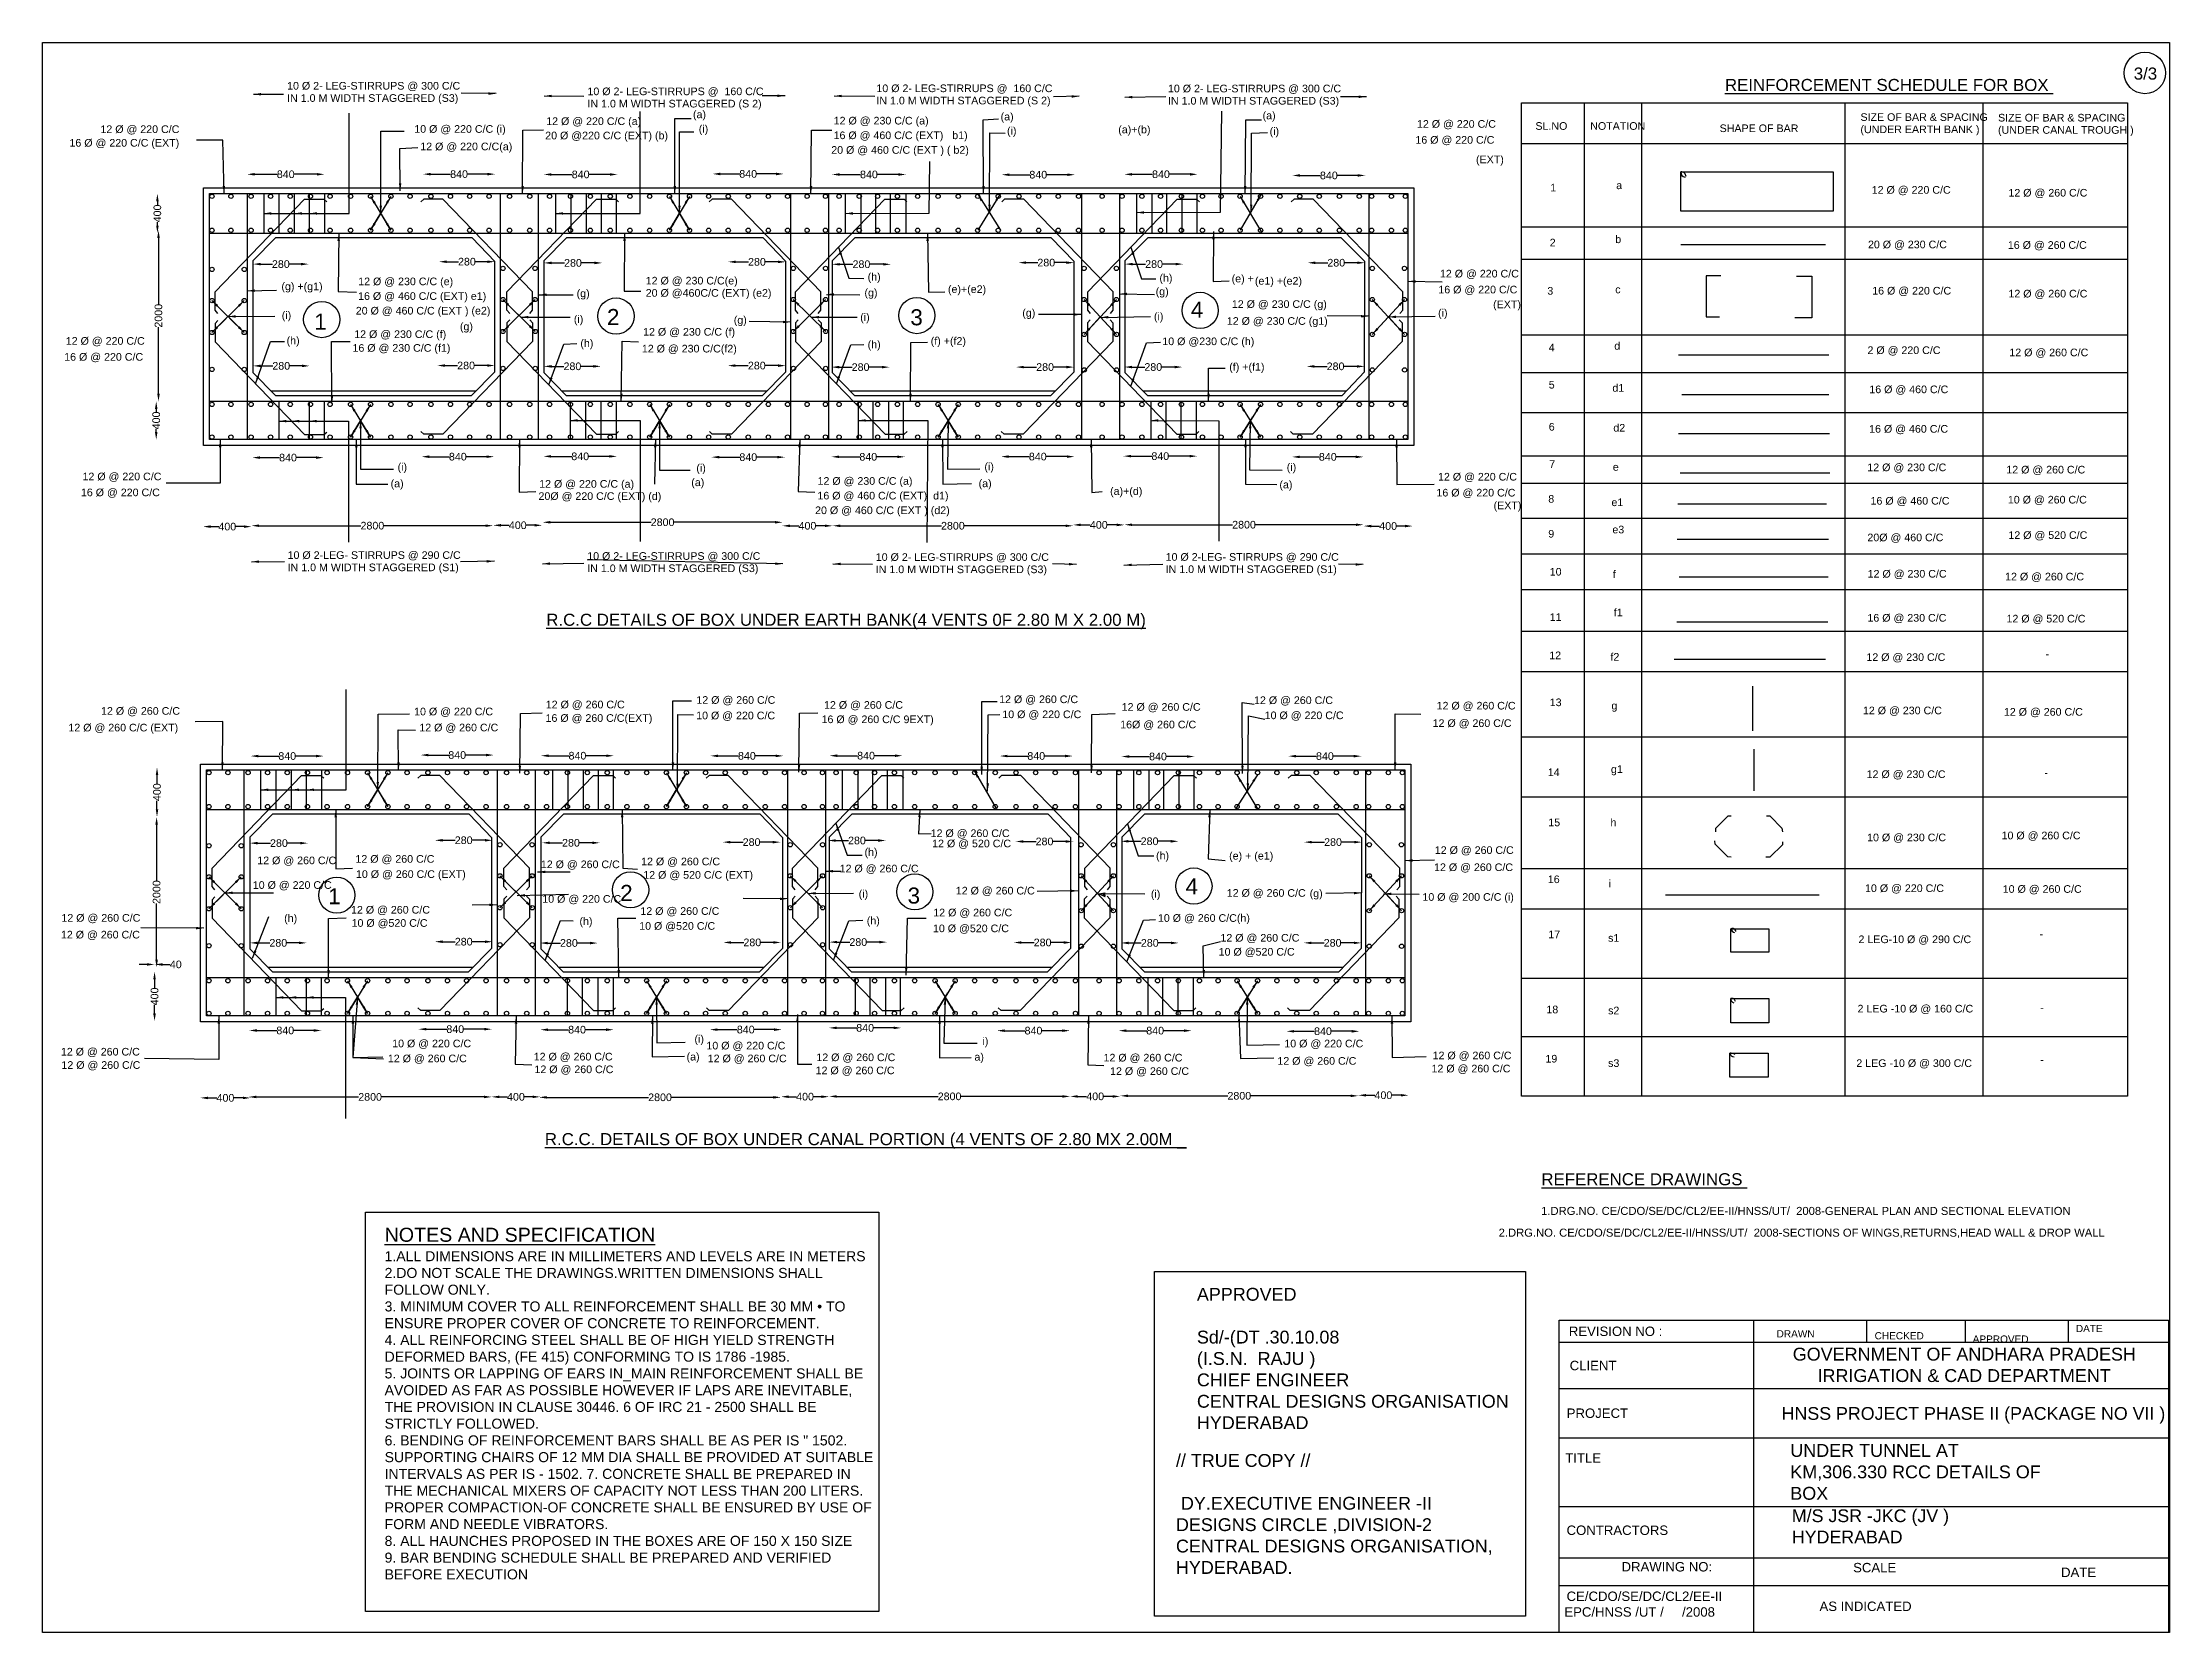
# Model space of a CAD drawing. Header units: millimetres. Extents: x 2123476 to 4268033, y 45589216 to 91252840.
# Drawn here: x 2123476 to 2176425, y 45589216 to 45628783 of the extents above; entities outside this region: 4.
import ezdxf

# ---------------------------------------------------------------- set-up
doc = ezdxf.new("R2010")
doc.units = ezdxf.units.MM
doc.header["$MEASUREMENT"] = 0
doc.header["$PDMODE"] = 32
doc.header["$PDSIZE"] = 300
for name, color, linetype in [('DIMENSION', 7, 'Continuous'), ('DRAWING', 2, 'Continuous'), ('TEXT', 7, 'Continuous')]:
    doc.layers.add(name, color=color, linetype=linetype)
doc.styles.get("Standard").update_dxf_attribs({"font": 'arial.ttf', "height": 190})
doc.dimstyles.get("Standard").update_dxf_attribs({"dimtxt": 190, "dimasz": 190, "dimexe": 0.18, "dimexo": 0.0625, "dimgap": 0.09, "dimtad": 0, "dimdec": 0, "dimzin": 0, "dimdsep": 46, "dimtxsty": 'Standard', "dimcen": 0.09, "dimse1": 1, "dimse2": 1, "dimadec": 0, "dimazin": 0, "dimtfac": 1, "dimtdec": 0, "dimtofl": 0, "dimtmove": 0, "dimatfit": 3, "dimfxl": 1, "dimtolj": 1, "dimtzin": 0, "dimarcsym": 0})

msp = doc.modelspace()

# ---------------------------------------------------------------- texts
at = {"layer": 'DIMENSION', "color": 0}
for s, height, p in [('SL.NO', 190, (2160639.5, 45626611.6)), ('NOTATION ', 190, (2162004.1, 45626611.6)), ('SHAPE OF BAR ', 190, (2165225.9, 45626554.7)), ('SIZE OF BAR & SPACING', 190, (2168731.5, 45626833.1)), ('(UNDER EARTH BANK )', 190, (2168731.5, 45626527.9)), ('SIZE OF BAR & SPACING', 190, (2172157.2, 45626818.2)), ('(UNDER CANAL TROUGH )', 190, (2172157.2, 45626513)), ('1', 190, (2161008.2, 45625077.3)), ('a', 190, (2162651.4, 45625135.6)), ('2', 190, (2160996.3, 45623709.9)), ('b', 190, (2162627.6, 45623792)), ('3', 190, (2160936.8, 45622508.9)), ('c', 190, (2162627.6, 45622543.4)), ('(EXT)', 190, (2159586.6, 45622172)), ('4', 190, (2160972.2, 45621100.1)), ('d', 190, (2162603.8, 45621140.3)), ('5', 190, (2160972.2, 45620172.6)), ('d1', 190, (2162556.2, 45620094)), ('6', 190, (2160972.2, 45619126.2)), ('d2', 190, (2162580, 45619101.1)), ('7', 190, (2160984.1, 45618198.8)), ('e', 190, (2162568.1, 45618126.1)), ('(EXT)', 190, (2159598.8, 45617168.4)), ('8', 190, (2160960.3, 45617330.8)), ('e1', 190, (2162532.4, 45617246.2)), ('e3', 190, (2162556.2, 45616568.4)), ('9', 190, (2160960.3, 45616462.7)), ('10', 190, (2160996.3, 45615518.1)), ('f', 190, (2162568.2, 45615456.5)), ('%%UR.C.C DETAILS OF BOX UNDER EARTH BANK(4 VENTS 0F 2.80 M X 2.00 M)', 300, (2136016.2, 45614268.3)), ('11', 190, (2160996.3, 45614388.5)), ('f1', 190, (2162592, 45614505.2)), ('12', 190, (2160984.4, 45613437.3)), ('f2', 190, (2162508.7, 45613399.4)), ('-', 190, (2173341.4, 45613471.7)), ('13', 190, (2160996.4, 45612268.5)), ('16 Ø @ 260 C/C 9EXT)', 190, (2142869.2, 45611846.1)), ('12 Ø @ 260 C/C', 190, (2142930.4, 45612203.5)), ('16Ø @ 260 C/C', 190, (2150303.4, 45611716.1)), ('12 Ø @ 260 C/C', 190, (2150339.9, 45612153.6)), ('g', 190, (2162532.5, 45612186.6)), ('14', 190, (2160948.9, 45610528.2)), ('g1', 190, (2162520.6, 45610605.1)), ('-', 190, (2173310.5, 45610516.6)), ('15', 190, (2160960.8, 45609279.7)), ('h', 190, (2162508.7, 45609279.4)), ('(h)', 190, (2143938.8, 45608542.3)), ('12 Ø @ 520 C/C', 190, (2145621.8, 45608755.8)), ('16', 190, (2160948.9, 45607864.7)), ('i', 190, (2162461.1, 45607757.4)), ('10 Ø @ 200 C/C (i)', 190, (2157827.3, 45607424.4)), ('17', 190, (2160960.8, 45606491.5)), ('s1', 190, (2162449.5, 45606405.9)), ('-', 190, (2173191.3, 45606503.6)), ('18', 190, (2160913.3, 45604624.6)), ('s2', 190, (2162449.5, 45604598.5)), ('-', 190, (2173206.3, 45604665.4)), ('(i)', 190, (2139705.2, 45603890.9)), ('(a)', 190, (2139507.9, 45603450.8)), ('19', 190, (2160889.5, 45603399.9)), ('s3', 190, (2162449.5, 45603290.6)), ('-', 190, (2173206.3, 45603376.9)), ('%%UR.C.C. DETAILS OF BOX UNDER CANAL PORTION (4 VENTS OF 2.80 MX 2.00M _', 300, (2135980.7, 45601343))]:
    msp.add_text(s, height=height, dxfattribs=at).set_placement(p)
at = {"layer": 'DIMENSION', "color": 0, "insert": (2131991.4, 45599288.2), "char_height": 200, "width": 12352.765, "attachment_point": 1}
msp.add_mtext('{\\H1.75x;\\LNOTES AND SPECIFICATION} \\P{\\H1.25x;1.ALL DIMENSIONS ARE IN MILLIMETERS AND LEVELS ARE IN METERS\\P2.DO NOT SCALE THE DRAWINGS.WRITTEN DIMENSIONS SHALL FOLLOW ONLY.  \\P3. MINIMUM COVER TO ALL REINFORCEMENT SHALL BE 30 MM • TO ENSURE PROPER COVER OF CONCRETE TO REINFORCEMENT.\\P4. ALL REINFORCING STEEL SHALL BE OF HIGH YIELD STRENGTH DEFORMED BARS, (FE 415) CONFORMING TO IS 1786 -1985.\\P5. JOINTS OR LAPPING OF EARS IN_MAIN REINFORCEMENT SHALL BE AVOIDED AS FAR AS POSSIBLE HOWEVER IF LAPS ARE INEVITABLE, THE PROVISION IN CLAUSE 30446. 6 OF IRC 21 - 2500 SHALL BE STRICTLY FOLLOWED. \\P6. BENDING OF REINFORCEMENT BARS SHALL BE AS PER IS " 1502. SUPPORTING CHAIRS OF 12 MM DIA SHALL BE PROVIDED AT SUITABLE INTERVALS AS PER IS - 1502. 7. CONCRETE SHALL BE PREPARED IN THE MECHANICAL MIXERS OF CAPACITY NOT LESS THAN 200 LITERS. PROPER COMPACTION-OF CONCRETE SHALL BE ENSURED BY USE OF FORM AND NEEDLE VIBRATORS.\\P8. ALL HAUNCHES PROPOSED IN THE BOXES ARE OF 150 X 150 SIZE \\P9. BAR BENDING SCHEDULE SHALL BE PREPARED AND VERIFIED BEFORE EXECUTION }', dxfattribs=at)
at = {"layer": 'TEXT', "color": 0}
for s, height, p in [('10 Ø @ 220 C/C (i)', 190, (4265609.5, 91252639.6)), ('12 Ø @ 220 C/C(a)', 190, (4265759.2, 91252204.7)), ('10 Ø @ 260 C/C (EXT)', 190, (4262557.1, 91215986.2)), ('10 Ø @520 C/C', 190, (4263087.1, 91213622.7)), ('10 Ø 2- LEG-STIRRUPS @ 300 C/C', 190, (2129563.7, 45627612.4)), ('%%UREINFORCEMENT SCHEDULE FOR BOX ', 300, (2165358.6, 45627577.4)), ('3/3', 300, (2175535.8, 45627861.4)), ('IN 1.0 M WIDTH STAGGERED (S3)', 190, (2129563.7, 45627307.2)), ('10 Ø 2- LEG-STIRRUPS @  160 C/C', 190, (2137041.1, 45627473.3)), ('IN 1.0 M WIDTH STAGGERED (S 2)', 190, (2137041.1, 45627168.1)), ('10 Ø 2- LEG-STIRRUPS @  160 C/C', 190, (2144234.2, 45627549.3)), ('IN 1.0 M WIDTH STAGGERED (S 2)', 190, (2144234.2, 45627244.1)), ('10 Ø 2- LEG-STIRRUPS @ 300 C/C', 190, (2151492.6, 45627544.2)), ('IN 1.0 M WIDTH STAGGERED (S3)', 190, (2151492.6, 45627239)), ('12 Ø @ 220 C/C', 190, (2124916.7, 45626531.8)), ('10 Ø @ 220 C/C (i)', 190, (2132729.9, 45626537.3)), ('12 Ø @ 220 C/C (a)', 190, (2136014.6, 45626730.6)), ('(a)', 190, (2139667.7, 45626901.4)), ('(i)', 190, (2139812.2, 45626539.6)), ('12 Ø @ 230 C/C (a)', 190, (2143170.8, 45626744.5)), ('(a)', 190, (2147326.2, 45626845.2)), ('(a)+(b)', 190, (2150254.6, 45626525.4)), ('(a)', 190, (2153848.2, 45626874.4)), ('12 Ø @ 220 C/C', 190, (2157691.6, 45626662.8)), ('16 Ø @ 220 C/C (EXT)', 190, (2124145.8, 45626193)), ('12 Ø @ 220 C/C(a)', 190, (2132879.6, 45626102.3)), ('20 Ø @220 C/C (EXT) (b)', 190, (2135989.5, 45626374.4)), ('20 Ø @ 460 C/C (EXT ) ( b2)', 190, (2143110, 45626015)), ('16 Ø @ 460 C/C (EXT)   b1)', 190, (2143168.3, 45626379.7)), ('(i)', 190, (2147486.3, 45626492.3)), ('(i)', 190, (2154023.7, 45626480.2)), ('16 Ø @ 220 C/C', 190, (2157652.5, 45626266.2)), ('(EXT)', 190, (2159161, 45625778.9)), ('12 Ø @ 220 C/C', 190, (2169012.2, 45625021)), ('12 Ø @ 260 C/C', 190, (2172416.1, 45624950.2)), ('20 Ø @ 230 C/C', 190, (2168919.1, 45623662.7)), ('16 Ø @ 260 C/C', 190, (2172401, 45623649.3)), ('(h)', 190, (2144016.5, 45622860.2)), ('(h)', 190, (2151280.6, 45622829.4)), ('12 Ø @ 220 C/C', 190, (2158263, 45622937.2)), ('(g) +(g1)', 190, (2129422.7, 45622620.5)), ('16 Ø @ 460 C/C (EXT) e1)', 190, (2131331.5, 45622379)), ('12 Ø @ 230 C/C (e)', 190, (2131334, 45622743.9)), ('(g)', 190, (2136771.5, 45622445.7)), ('20 Ø @460C/C (EXT) (e2)', 190, (2138491.6, 45622457.2)), ('12 Ø @ 230 C/C(e)', 190, (2138491.6, 45622762.4)), ('(g)', 190, (2143937.3, 45622464.6)), ('(e)+(e2)', 190, (2146014.8, 45622551.6)), ('(g)', 190, (2151186.8, 45622494.8)), ('(e) +', 190, (2153077.8, 45622814.1)), ('(e1) +(e2)', 190, (2153657, 45622758)), ('16 Ø @ 220 C/C', 190, (2158223.9, 45622540.6)), ('16 Ø @ 220 C/C', 190, (2169024.7, 45622512.1)), ('12 Ø @ 260 C/C', 190, (2172415.9, 45622439.6)), ('(i)', 190, (2129430.7, 45621900.7)), ('1', 400, (2130238.4, 45621637.2)), ('20 Ø @ 460 C/C (EXT ) (e2)', 190, (2131273.3, 45622014.4)), ('(i)', 190, (2136701.9, 45621805.9)), ('2', 400, (2137526.1, 45621752)), ('(g)', 190, (2140683.5, 45621784.6)), ('(i)', 190, (2143831.2, 45621854)), ('3', 400, (2145079, 45621745.9)), ('(g)', 190, (2147866.6, 45621962.4)), ('(i)', 190, (2151143.6, 45621872.9)), ('4', 400, (2152061.9, 45621936.4)), ('12 Ø @ 230 C/C (g1)', 190, (2152957.7, 45621758.4)), ('12 Ø @ 230 C/C (g)', 190, (2153082.9, 45622179.2)), ('(i)', 190, (2158217.3, 45621960.2)), ('12 Ø @ 220 C/C', 190, (2124054, 45621262.4)), ('(h)', 190, (2129551.4, 45621273.3)), ('12 Ø @ 230 C/C (f)', 190, (2131235.1, 45621430.3)), ('(g)', 190, (2133865.8, 45621622.8)), ('12 Ø @ 230 C/C (f)', 190, (2138426.2, 45621488.6)), ('(f) +(f2)', 190, (2145586.6, 45621262.1)), ('10 Ø @230 C/C (h)', 190, (2151352.5, 45621252.5)), ('16 Ø @ 220 C/C', 190, (2124014.9, 45620865.8)), ('16 Ø @ 230 C/C (f1)', 190, (2131191.4, 45621088.1)), ('(h)', 190, (2136864, 45621206.3)), ('12 Ø @ 230 C/C(f2)', 190, (2138395.2, 45621070.9)), ('(h)', 190, (2144016.1, 45621174.8)), ('2 Ø @ 220 C/C', 190, (2168907.2, 45621031.1)), ('12 Ø @ 260 C/C', 190, (2172438.4, 45620975.8)), ('(f) +(f1)', 190, (2153018.4, 45620617.5)), ('16 Ø @ 460 C/C', 190, (2168953.1, 45620057.2)), ('16 Ø @ 460 C/C', 190, (2168948.2, 45619074.1)), ('(i)', 190, (2132315.2, 45618126.4)), ('(i)', 190, (2139752, 45618100.3)), ('(i)', 190, (2146923.6, 45618134.3)), ('(i)', 190, (2154449.9, 45618122.9)), ('12 Ø @ 230 C/C', 190, (2168903.5, 45618116)), ('12 Ø @ 260 C/C', 190, (2172363.1, 45618059.1)), ('12 Ø @ 220 C/C', 190, (2124470.3, 45617889.2)), ('(a)', 190, (2132140.7, 45617715.4)), ('12 Ø @ 220 C/C (a)', 190, (2135838.9, 45617704.7)), ('(a)', 190, (2139625.3, 45617745)), ('12 Ø @ 230 C/C (a)', 190, (2142768.8, 45617777.1)), ('(a)', 190, (2146778.6, 45617718.4)), ('(a)+(d)', 190, (2150052.1, 45617525.8)), ('(a)', 190, (2154267.6, 45617688.3)), ('12 Ø @ 220 C/C', 190, (2158215.7, 45617882.9)), ('16 Ø @ 220 C/C', 190, (2124431.2, 45617492.7)), ('20Ø @ 220 C/C (EXT) (d)', 190, (2135822.4, 45617400.8)), ('20 Ø @ 460 C/C (EXT ) (d2)', 190, (2142708, 45617047.6)), ('16 Ø @ 460 C/C (EXT)  d1)', 190, (2142766.3, 45617412.3)), ('16 Ø @ 220 C/C', 190, (2158176.6, 45617486.4)), ('16 Ø @ 460 C/C', 190, (2168982.4, 45617284)), ('10 Ø @ 260 C/C', 190, (2172401.5, 45617311.7)), ('10 Ø 2-LEG- STIRRUPS @ 290 C/C', 190, (2129576, 45615932.5)), ('20Ø @ 460 C/C', 190, (2168904.8, 45616372.1)), ('12 Ø @ 520 C/C', 190, (2172414.6, 45616430)), ('IN 1.0 M WIDTH STAGGERED (S1)', 190, (2129576, 45615627.3)), ('10 Ø 2- LEG-STIRRUPS @ 300 C/C', 190, (2137035.3, 45615909.7)), ('IN 1.0 M WIDTH STAGGERED (S3)', 190, (2137035.3, 45615604.5)), ('10 Ø 2- LEG-STIRRUPS @ 300 C/C', 190, (2144218.5, 45615883.2)), ('IN 1.0 M WIDTH STAGGERED (S3)', 190, (2144218.5, 45615577.9)), ('10 Ø 2-LEG- STIRRUPS @ 290 C/C', 190, (2151434.5, 45615886.3)), ('IN 1.0 M WIDTH STAGGERED (S1)', 190, (2151434.5, 45615581.1)), ('12 Ø @ 230 C/C', 190, (2168911.2, 45615467.9)), ('12 Ø @ 260 C/C', 190, (2172333, 45615398)), ('16 Ø @ 230 C/C', 190, (2168905.7, 45614371.4)), ('12 Ø @ 520 C/C', 190, (2172367.5, 45614351.2)), ('12 Ø @ 230 C/C', 190, (2168879.7, 45613392.8)), ('12 Ø @ 260 C/C', 190, (2139752.7, 45612326.5)), ('12 Ø @ 260 C/C', 190, (2147290.2, 45612343.7)), ('12 Ø @ 260 C/C', 190, (2153635.1, 45612320.9)), ('12 Ø @ 260 C/C', 190, (2124931.8, 45612054.6)), ('10 Ø @ 220 C/C', 190, (2132725.5, 45612039.6)), ('16 Ø @ 260 C/C(EXT)', 190, (2135997.5, 45611877.8)), ('12 Ø @ 260 C/C', 190, (2136003.1, 45612213.9)), ('10 Ø @ 220 C/C', 190, (2139747.1, 45611940.5)), ('10 Ø @ 220 C/C', 190, (2147369.5, 45611970)), ('10 Ø @ 220 C/C', 190, (2153900.1, 45611944.9)), ('12 Ø @ 260 C/C', 190, (2158081, 45611750.4)), ('12 Ø @ 260 C/C', 190, (2158180.8, 45612185.1)), ('12 Ø @ 230 C/C', 190, (2168794.3, 45612066.2)), ('12 Ø @ 260 C/C', 190, (2172303, 45612030.9)), ('12 Ø @ 260 C/C (EXT)', 190, (2124119.7, 45611639.9)), ('12 Ø @ 260 C/C', 190, (2132855.3, 45611641.3)), ('12 Ø @ 230 C/C', 190, (2168885.6, 45610480.3)), ('12 Ø @ 260 C/C', 190, (2145585, 45609010.5)), ('12 Ø @ 260 C/C', 190, (2158135.4, 45608590.5)), ('10 Ø @ 230 C/C', 190, (2168897.4, 45608906)), ('10 Ø @ 260 C/C', 190, (2172245.7, 45608955.1)), ('12 Ø @ 260 C/C', 190, (2128821.7, 45608334.6)), ('12 Ø @ 260 C/C', 190, (2131265.2, 45608371.9)), ('10 Ø @ 260 C/C (EXT)', 190, (2131278.6, 45607993.1)), ('12 Ø @ 260 C/C', 190, (2135880.6, 45608236.8)), ('12 Ø @ 260 C/C', 190, (2138376.5, 45608307.8)), ('12 Ø @ 260 C/C', 190, (2143319.6, 45608132.1)), ('(h)', 190, (2151195.6, 45608454.4)), ('(e) + (e1)', 190, (2153015.1, 45608449.8)), ('12 Ø @ 260 C/C', 190, (2158117.3, 45608164.9)), ('10 Ø @ 220 C/C', 190, (2128709.7, 45607721.8)), ('1', 400, (2130586.4, 45607338.5)), ('2', 400, (2137855.7, 45607420.5)), ('12 Ø @ 520 C/C (EXT)', 190, (2138430.9, 45607974.2)), ('(i)', 190, (2143793.7, 45607504.3)), ('3', 400, (2145011, 45607354.6)), ('12 Ø @ 260 C/C', 190, (2146211, 45607581.8)), ('(i)', 190, (2151067.1, 45607498.2)), ('4', 400, (2151932.1, 45607582.5)), ('12 Ø @ 260 C/C', 190, (2152956.3, 45607524.5)), ('(g)', 190, (2155020.4, 45607515.7)), ('10 Ø @ 220 C/C', 190, (2168845.8, 45607642.6)), ('10 Ø @ 260 C/C', 190, (2172274, 45607623)), ('12 Ø @ 260 C/C', 190, (2131155.2, 45607105.8)), ('10 Ø @ 220 C/C', 190, (2135916.6, 45607376.5)), ('12 Ø @ 260 C/C', 190, (2138358.7, 45607074.5)), ('12 Ø @ 260 C/C', 190, (2145650.4, 45607037.2)), ('12 Ø @ 260 C/C', 190, (2123933.8, 45606487.1)), ('12 Ø @ 260 C/C', 190, (2123945.1, 45606904.3)), ('(h)', 190, (2129490.7, 45606898)), ('10 Ø @520 C/C', 190, (2131168.6, 45606777.3)), (' (h)', 190, (2136768.8, 45606822.5)), ('10 Ø @520 C/C', 190, (2138329.2, 45606703.4)), ('(h)', 190, (2143994.7, 45606835.3)), ('10 Ø @520 C/C', 190, (2145642.2, 45606643.1)), ('10 Ø @ 260 C/C(h)', 190, (2151242.3, 45606900.9)), ('12 Ø @ 260 C/C', 190, (2152799.1, 45606408.2)), ('10 Ø @520 C/C', 190, (2152754.8, 45606059.7)), ('2 LEG-10 Ø @ 290 C/C', 190, (2168682.4, 45606371)), ('2 LEG -10 Ø @ 160 C/C', 190, (2168659.4, 45604645)), ('10 Ø @ 220 C/C', 190, (2132179.6, 45603778.2)), ('i)', 190, (2146875.6, 45603838.4)), ('10 Ø @ 220 C/C', 190, (2154389.7, 45603776.7)), ('12 Ø @ 260 C/C', 190, (2123932.3, 45603573.3)), ('12 Ø @ 260 C/C', 190, (2123945.5, 45603242.4)), ('12 Ø @ 260 C/C', 190, (2132072.3, 45603406.1)), ('12 Ø @ 260 C/C', 190, (2135703.2, 45603450.9)), ('10 Ø @ 220 C/C', 190, (2140002.4, 45603725.2)), ('12 Ø @ 260 C/C', 190, (2140034.9, 45603406.1)), ('12 Ø @ 260 C/C', 190, (2142739.8, 45603433.8)), ('a)', 190, (2146674.2, 45603444.9)), ('12 Ø @ 260 C/C', 190, (2149888.4, 45603425.5)), ('12 Ø @ 260 C/C', 190, (2154216.9, 45603345.1)), ('12 Ø @ 260 C/C', 190, (2158081.1, 45603479.9)), ('2 LEG -10 Ø @ 300 C/C', 190, (2168628.6, 45603288.7)), ('12 Ø @ 260 C/C', 190, (2135722, 45603135.1)), ('12 Ø @ 260 C/C', 190, (2142721.7, 45603107.9)), ('12 Ø @ 260 C/C', 190, (2150051.6, 45603090.5)), ('12 Ø @ 260 C/C', 190, (2158053.9, 45603154)), ('%%UREFERENCE DRAWINGS ', 300, (2160788.7, 45600344.9)), ('1.DRG.NO. CE/CDO/SE/DC/CL2/EE-II/HNSS/UT/  2008-GENERAL PLAN AND SECTIONAL ELEVATION', 200, (2160782.6, 45599606.5)), ('2.DRG.NO. CE/CDO/SE/DC/CL2/EE-II/HNSS/UT/  2008-SECTIONS OF WINGS,RETURNS,HEAD WALL & DROP WALL', 200, (2159725.1, 45599065.7)), ('REVISION NO :', 234.404, (2161471.4, 45596593.5)), ('DRAWN ', 179.25, (2166644.7, 45596558.9)), ('CHECKED', 179.25, (2169084.6, 45596510.7)), ('APPROVED ', 179.25, (2171526.2, 45596427.9)), ('DATE ', 179.25, (2174095, 45596690.2)), ('CLIENT ', 234.4, (2161493.8, 45595741.8)), ('PROJECT', 234.4, (2161419.6, 45594555.3)), ('TITLE ', 234.4, (2161382.5, 45593443)), ('CONTRACTORS ', 234.404, (2161416, 45591642.5)), ('DRAWING NO:', 234.404, (2162784.2, 45590733.1)), ('SCALE ', 234.4, (2168549.6, 45590712.1)), ('DATE ', 234.4, (2173725.9, 45590595.4)), ('CE/CDO/SE/DC/CL2/EE-II', 234.404, (2161416.1, 45589999.4)), ('EPC/HNSS /UT /     /2008', 234.404, (2161361.1, 45589608.7)), ('AS INDICATED ', 234.404, (2167712.8, 45589749.6))]:
    msp.add_text(s, height=height, dxfattribs=at).set_placement(p)
at = {"layer": 'TEXT', "color": 0, "attachment_point": 1}
for s, insert, char_height, width in [('APPROVED\\P  \\PSd/-(DT .30.10.08 \\P(I.S.N.  RAJU ) \\PCHIEF ENGINEER  \\PCENTRAL DESIGNS ORGANISATION HYDERABAD\\P\\P', (2152213, 45597791.4), 319.474, 7803.643), ('\\pi-0.54215;GOVERNMENT OF ANDHARA PRADESH \\P\\pi615.99;IRRIGATION & CAD DEPARTMENT ', (2167047.3, 45596302.1), 320, 8483.5), ('HNSS PROJECT PHASE II (PACKAGE NO VII )', (2166770, 45594824.7), 317.135, 9551.685), ('UNDER TUNNEL AT KM,306.330 RCC DETAILS OF BOX', (2166984.8, 45593905.4), 320, 6687.772), ('// TRUE COPY //\\P\\P DY.EXECUTIVE ENGINEER -II DESIGNS CIRCLE ,DIVISION-2 CENTRAL DESIGNS ORGANISATION, HYDERABAD.\\P\\P', (2151691.3, 45593655.8), 319.474, 7983.232), ('M/S JSR -JKC (JV ) HYDERABAD ', (2167024.2, 45592278.9), 317.135, 3952.111)]:
    msp.add_mtext(s, dxfattribs=dict(at, insert=insert, char_height=char_height, width=width))

# ---------------------------------------------------------------- blocks, each defined once
blk = doc.blocks.new('*D54')
at = {"layer": 'Defpoints', "color": 0, "transparency": 16777216}
for p in [(2130495, 45625504), (2128566, 45625023), (2130495, 45625023)]:
    blk.add_point(p, dxfattribs=at)
at = {"layer": 'TEXT', "color": 0, "lineweight": -2, "transparency": 16777216}
for p, q in [((2128756, 45625504), (2129321, 45625504)), ((2130305, 45625504), (2129740, 45625504))]:
    blk.add_line(p, q, dxfattribs=at)
at = {"layer": 'TEXT', "color": 0, "transparency": 16777216}
for points in [[(2128756, 45625536), (2128756, 45625473), (2128566, 45625504)], [(2130305, 45625536), (2130305, 45625473), (2130495, 45625504)]]:
    blk.add_solid(points, dxfattribs=at)
at = {"layer": 'TEXT', "color": 0, "transparency": 16777216, "insert": (2129530, 45625504), "char_height": 190, "attachment_point": 5}
blk.add_mtext('\\A1;840', dxfattribs=at)
blk = doc.blocks.new('*D55')
at = {"layer": 'Defpoints', "color": 0, "transparency": 16777216}
for p in [(2128714, 45623275), (2130102, 45623272), (2130102, 45623269)]:
    blk.add_point(p, dxfattribs=at)
at = {"layer": 'TEXT', "color": 0, "lineweight": -2, "transparency": 16777216}
for p, q in [((2128904, 45623269), (2129197, 45623269)), ((2129912, 45623269), (2129619, 45623269))]:
    blk.add_line(p, q, dxfattribs=at)
at = {"layer": 'TEXT', "color": 0, "transparency": 16777216}
for points in [[(2128904, 45623300), (2128904, 45623237), (2128714, 45623269)], [(2129912, 45623300), (2129912, 45623237), (2130102, 45623269)]]:
    blk.add_solid(points, dxfattribs=at)
at = {"layer": 'TEXT', "color": 0, "transparency": 16777216, "insert": (2129408, 45623269), "char_height": 190, "attachment_point": 5}
blk.add_mtext('\\A1;280', dxfattribs=at)
blk = doc.blocks.new('*D56')
at = {"layer": 'Defpoints', "color": 0, "transparency": 16777216}
for p in [(2128714, 45620703), (2130122, 45620736), (2130122, 45620709)]:
    blk.add_point(p, dxfattribs=at)
at = {"layer": 'TEXT', "color": 0, "lineweight": -2, "transparency": 16777216}
for p, q in [((2128904, 45620736), (2129207, 45620736)), ((2129932, 45620736), (2129629, 45620736))]:
    blk.add_line(p, q, dxfattribs=at)
at = {"layer": 'TEXT', "color": 0, "transparency": 16777216}
for points in [[(2128904, 45620768), (2128904, 45620704), (2128714, 45620736)], [(2129932, 45620768), (2129932, 45620704), (2130122, 45620736)]]:
    blk.add_solid(points, dxfattribs=at)
at = {"layer": 'TEXT', "color": 0, "transparency": 16777216, "insert": (2129418, 45620736), "char_height": 190, "attachment_point": 5}
blk.add_mtext('\\A1;280', dxfattribs=at)
blk = doc.blocks.new('*D57')
at = {"layer": 'Defpoints', "color": 0, "transparency": 16777216}
for p in [(2133303, 45620724), (2134736, 45620745), (2134736, 45620724)]:
    blk.add_point(p, dxfattribs=at)
at = {"layer": 'TEXT', "color": 0, "lineweight": -2, "transparency": 16777216}
for p, q in [((2133493, 45620745), (2133809, 45620745)), ((2134546, 45620745), (2134231, 45620745))]:
    blk.add_line(p, q, dxfattribs=at)
at = {"layer": 'TEXT', "color": 0, "transparency": 16777216}
for points in [[(2133493, 45620776), (2133493, 45620713), (2133303, 45620745)], [(2134546, 45620776), (2134546, 45620713), (2134736, 45620745)]]:
    blk.add_solid(points, dxfattribs=at)
at = {"layer": 'TEXT', "color": 0, "transparency": 16777216, "insert": (2134020, 45620745), "char_height": 190, "attachment_point": 5}
blk.add_mtext('\\A1;280', dxfattribs=at)
blk = doc.blocks.new('*D58')
at = {"layer": 'Defpoints', "color": 0, "transparency": 16777216}
for p in [(2135956, 45620745), (2137378, 45620725), (2137378, 45620725)]:
    blk.add_point(p, dxfattribs=at)
at = {"layer": 'TEXT', "color": 0, "lineweight": -2, "transparency": 16777216}
for p, q in [((2136146, 45620725), (2136456, 45620725)), ((2137188, 45620725), (2136878, 45620725))]:
    blk.add_line(p, q, dxfattribs=at)
at = {"layer": 'TEXT', "color": 0, "transparency": 16777216}
for points in [[(2136146, 45620757), (2136146, 45620693), (2135956, 45620725)], [(2137188, 45620757), (2137188, 45620693), (2137378, 45620725)]]:
    blk.add_solid(points, dxfattribs=at)
at = {"layer": 'TEXT', "color": 0, "transparency": 16777216, "insert": (2136667, 45620725), "char_height": 190, "attachment_point": 5}
blk.add_mtext('\\A1;280', dxfattribs=at)
blk = doc.blocks.new('*D59')
at = {"layer": 'Defpoints', "color": 0, "transparency": 16777216}
for p in [(2140536, 45620745), (2141978, 45620745), (2141978, 45620743)]:
    blk.add_point(p, dxfattribs=at)
at = {"layer": 'TEXT', "color": 0, "lineweight": -2, "transparency": 16777216}
for p, q in [((2140726, 45620743), (2141046, 45620743)), ((2141788, 45620743), (2141468, 45620743))]:
    blk.add_line(p, q, dxfattribs=at)
at = {"layer": 'TEXT', "color": 0, "transparency": 16777216}
for points in [[(2140726, 45620775), (2140726, 45620711), (2140536, 45620743)], [(2141788, 45620775), (2141788, 45620711), (2141978, 45620743)]]:
    blk.add_solid(points, dxfattribs=at)
at = {"layer": 'TEXT', "color": 0, "transparency": 16777216, "insert": (2141257, 45620743), "char_height": 190, "attachment_point": 5}
blk.add_mtext('\\A1;280', dxfattribs=at)
blk = doc.blocks.new('*D60')
at = {"layer": 'Defpoints', "color": 0, "transparency": 16777216}
for p in [(2133346, 45623329), (2133346, 45623314), (2134736, 45623302)]:
    blk.add_point(p, dxfattribs=at)
at = {"layer": 'TEXT', "color": 0, "lineweight": -2, "transparency": 16777216}
for p, q in [((2133536, 45623329), (2133830, 45623329)), ((2134546, 45623329), (2134252, 45623329))]:
    blk.add_line(p, q, dxfattribs=at)
at = {"layer": 'TEXT', "color": 0, "transparency": 16777216}
for points in [[(2133536, 45623360), (2133536, 45623297), (2133346, 45623329)], [(2134546, 45623360), (2134546, 45623297), (2134736, 45623329)]]:
    blk.add_solid(points, dxfattribs=at)
at = {"layer": 'TEXT', "color": 0, "transparency": 16777216, "insert": (2134041, 45623329), "char_height": 190, "attachment_point": 5}
blk.add_mtext('\\A1;280', dxfattribs=at)
blk = doc.blocks.new('*D61')
at = {"layer": 'Defpoints', "color": 0, "transparency": 16777216}
for p in [(2135956, 45623329), (2137405, 45623312), (2137405, 45623299)]:
    blk.add_point(p, dxfattribs=at)
at = {"layer": 'TEXT', "color": 0, "lineweight": -2, "transparency": 16777216}
for p, q in [((2136146, 45623299), (2136469, 45623299)), ((2137215, 45623299), (2136892, 45623299))]:
    blk.add_line(p, q, dxfattribs=at)
at = {"layer": 'TEXT', "color": 0, "transparency": 16777216}
for points in [[(2136146, 45623331), (2136146, 45623267), (2135956, 45623299)], [(2137215, 45623331), (2137215, 45623267), (2137405, 45623299)]]:
    blk.add_solid(points, dxfattribs=at)
at = {"layer": 'TEXT', "color": 0, "transparency": 16777216, "insert": (2136681, 45623299), "char_height": 190, "attachment_point": 5}
blk.add_mtext('\\A1;280', dxfattribs=at)
blk = doc.blocks.new('*D62')
at = {"layer": 'Defpoints', "color": 0, "transparency": 16777216}
for p in [(2140543, 45623325), (2140543, 45623325), (2141978, 45623328)]:
    blk.add_point(p, dxfattribs=at)
at = {"layer": 'TEXT', "color": 0, "lineweight": -2, "transparency": 16777216}
for p, q in [((2140733, 45623325), (2141050, 45623325)), ((2141788, 45623325), (2141472, 45623325))]:
    blk.add_line(p, q, dxfattribs=at)
at = {"layer": 'TEXT', "color": 0, "transparency": 16777216}
for points in [[(2140733, 45623356), (2140733, 45623293), (2140543, 45623325)], [(2141788, 45623356), (2141788, 45623293), (2141978, 45623325)]]:
    blk.add_solid(points, dxfattribs=at)
at = {"layer": 'TEXT', "color": 0, "transparency": 16777216, "insert": (2141261, 45623325), "char_height": 190, "attachment_point": 5}
blk.add_mtext('\\A1;280', dxfattribs=at)
blk = doc.blocks.new('*D63')
at = {"layer": 'Defpoints', "color": 0, "transparency": 16777216}
for p in [(2143131, 45623325), (2144594, 45623307), (2144594, 45623265)]:
    blk.add_point(p, dxfattribs=at)
at = {"layer": 'TEXT', "color": 0, "lineweight": -2, "transparency": 16777216}
for p, q in [((2143321, 45623265), (2143651, 45623265)), ((2144404, 45623265), (2144074, 45623265))]:
    blk.add_line(p, q, dxfattribs=at)
at = {"layer": 'TEXT', "color": 0, "transparency": 16777216}
for points in [[(2143321, 45623296), (2143321, 45623233), (2143131, 45623265)], [(2144404, 45623296), (2144404, 45623233), (2144594, 45623265)]]:
    blk.add_solid(points, dxfattribs=at)
at = {"layer": 'TEXT', "color": 0, "transparency": 16777216, "insert": (2143862, 45623265), "char_height": 190, "attachment_point": 5}
blk.add_mtext('\\A1;280', dxfattribs=at)
blk = doc.blocks.new('*D64')
at = {"layer": 'Defpoints', "color": 0, "transparency": 16777216}
for p in [(2147772, 45623306), (2149154, 45623306), (2149154, 45623306)]:
    blk.add_point(p, dxfattribs=at)
at = {"layer": 'TEXT', "color": 0, "lineweight": -2, "transparency": 16777216}
for p, q in [((2147962, 45623306), (2148252, 45623306)), ((2148964, 45623306), (2148674, 45623306))]:
    blk.add_line(p, q, dxfattribs=at)
at = {"layer": 'TEXT', "color": 0, "transparency": 16777216}
for points in [[(2147962, 45623337), (2147962, 45623274), (2147772, 45623306)], [(2148964, 45623337), (2148964, 45623274), (2149154, 45623306)]]:
    blk.add_solid(points, dxfattribs=at)
at = {"layer": 'TEXT', "color": 0, "transparency": 16777216, "insert": (2148463, 45623306), "char_height": 190, "attachment_point": 5}
blk.add_mtext('\\A1;280', dxfattribs=at)
blk = doc.blocks.new('*D65')
at = {"layer": 'Defpoints', "color": 0, "transparency": 16777216}
for p in [(2150423, 45623306), (2151871, 45623294), (2151871, 45623269)]:
    blk.add_point(p, dxfattribs=at)
at = {"layer": 'TEXT', "color": 0, "lineweight": -2, "transparency": 16777216}
for p, q in [((2150613, 45623269), (2150935, 45623269)), ((2151681, 45623269), (2151358, 45623269))]:
    blk.add_line(p, q, dxfattribs=at)
at = {"layer": 'TEXT', "color": 0, "transparency": 16777216}
for points in [[(2150613, 45623301), (2150613, 45623238), (2150423, 45623269)], [(2151681, 45623301), (2151681, 45623238), (2151871, 45623269)]]:
    blk.add_solid(points, dxfattribs=at)
at = {"layer": 'TEXT', "color": 0, "transparency": 16777216, "insert": (2151147, 45623269), "char_height": 190, "attachment_point": 5}
blk.add_mtext('\\A1;280', dxfattribs=at)
blk = doc.blocks.new('*D66')
at = {"layer": 'Defpoints', "color": 0, "transparency": 16777216}
for p in [(2154590, 45625475), (2156406, 45625480), (2156406, 45625475)]:
    blk.add_point(p, dxfattribs=at)
at = {"layer": 'TEXT', "color": 0, "lineweight": -2, "transparency": 16777216}
for p, q in [((2154780, 45625475), (2155288, 45625475)), ((2156216, 45625475), (2155707, 45625475))]:
    blk.add_line(p, q, dxfattribs=at)
at = {"layer": 'TEXT', "color": 0, "transparency": 16777216}
for points in [[(2154780, 45625507), (2154780, 45625444), (2154590, 45625475)], [(2156216, 45625507), (2156216, 45625444), (2156406, 45625475)]]:
    blk.add_solid(points, dxfattribs=at)
at = {"layer": 'TEXT', "color": 0, "transparency": 16777216, "insert": (2155498, 45625475), "char_height": 190, "attachment_point": 5}
blk.add_mtext('\\A1;840', dxfattribs=at)
blk = doc.blocks.new('*D67')
at = {"layer": 'Defpoints', "color": 0, "transparency": 16777216}
for p in [(2150407, 45625470), (2152231, 45625504), (2152231, 45625462)]:
    blk.add_point(p, dxfattribs=at)
at = {"layer": 'TEXT', "color": 0, "lineweight": -2, "transparency": 16777216}
for p, q in [((2150597, 45625504), (2151109, 45625504)), ((2152041, 45625504), (2151529, 45625504))]:
    blk.add_line(p, q, dxfattribs=at)
at = {"layer": 'TEXT', "color": 0, "transparency": 16777216}
for points in [[(2150597, 45625535), (2150597, 45625472), (2150407, 45625504)], [(2152041, 45625535), (2152041, 45625472), (2152231, 45625504)]]:
    blk.add_solid(points, dxfattribs=at)
at = {"layer": 'TEXT', "color": 0, "transparency": 16777216, "insert": (2151319, 45625504), "char_height": 190, "attachment_point": 5}
blk.add_mtext('\\A1;840', dxfattribs=at)
blk = doc.blocks.new('*D68')
at = {"layer": 'Defpoints', "color": 0, "transparency": 16777216}
for p in [(2143127, 45625484), (2144971, 45625499), (2144971, 45625469)]:
    blk.add_point(p, dxfattribs=at)
at = {"layer": 'TEXT', "color": 0, "lineweight": -2, "transparency": 16777216}
for p, q in [((2143317, 45625499), (2143839, 45625499)), ((2144781, 45625499), (2144259, 45625499))]:
    blk.add_line(p, q, dxfattribs=at)
at = {"layer": 'TEXT', "color": 0, "transparency": 16777216}
for points in [[(2143317, 45625531), (2143317, 45625468), (2143127, 45625499)], [(2144781, 45625531), (2144781, 45625468), (2144971, 45625499)]]:
    blk.add_solid(points, dxfattribs=at)
at = {"layer": 'TEXT', "color": 0, "transparency": 16777216, "insert": (2144049, 45625499), "char_height": 190, "attachment_point": 5}
blk.add_mtext('\\A1;840', dxfattribs=at)
blk = doc.blocks.new('*D69')
at = {"layer": 'Defpoints', "color": 0, "transparency": 16777216}
for p in [(2140156, 45625521), (2140156, 45625513), (2141928, 45625483)]:
    blk.add_point(p, dxfattribs=at)
at = {"layer": 'TEXT', "color": 0, "lineweight": -2, "transparency": 16777216}
for p, q in [((2140346, 45625513), (2140832, 45625513)), ((2141738, 45625513), (2141252, 45625513))]:
    blk.add_line(p, q, dxfattribs=at)
at = {"layer": 'TEXT', "color": 0, "transparency": 16777216}
for points in [[(2140346, 45625545), (2140346, 45625481), (2140156, 45625513)], [(2141738, 45625545), (2141738, 45625481), (2141928, 45625513)]]:
    blk.add_solid(points, dxfattribs=at)
at = {"layer": 'TEXT', "color": 0, "transparency": 16777216, "insert": (2141042, 45625513), "char_height": 190, "attachment_point": 5}
blk.add_mtext('\\A1;840', dxfattribs=at)
blk = doc.blocks.new('*D70')
at = {"layer": 'Defpoints', "color": 0, "transparency": 16777216}
for p in [(2135954, 45625500), (2135954, 45625488), (2137790, 45625493)]:
    blk.add_point(p, dxfattribs=at)
at = {"layer": 'TEXT', "color": 0, "lineweight": -2, "transparency": 16777216}
for p, q in [((2136144, 45625500), (2136662, 45625500)), ((2137600, 45625500), (2137082, 45625500))]:
    blk.add_line(p, q, dxfattribs=at)
at = {"layer": 'TEXT', "color": 0, "transparency": 16777216}
for points in [[(2136144, 45625532), (2136144, 45625469), (2135954, 45625500)], [(2137600, 45625532), (2137600, 45625469), (2137790, 45625500)]]:
    blk.add_solid(points, dxfattribs=at)
at = {"layer": 'TEXT', "color": 0, "transparency": 16777216, "insert": (2136872, 45625500), "char_height": 190, "attachment_point": 5}
blk.add_mtext('\\A1;840', dxfattribs=at)
blk = doc.blocks.new('*D71')
at = {"layer": 'Defpoints', "color": 0, "transparency": 16777216}
for p in [(2132949, 45625508), (2132949, 45625508), (2134741, 45625486)]:
    blk.add_point(p, dxfattribs=at)
at = {"layer": 'TEXT', "color": 0, "lineweight": -2, "transparency": 16777216}
for p, q in [((2133139, 45625508), (2133635, 45625508)), ((2134551, 45625508), (2134055, 45625508))]:
    blk.add_line(p, q, dxfattribs=at)
at = {"layer": 'TEXT', "color": 0, "transparency": 16777216}
for points in [[(2133139, 45625540), (2133139, 45625476), (2132949, 45625508)], [(2134551, 45625540), (2134551, 45625476), (2134741, 45625508)]]:
    blk.add_solid(points, dxfattribs=at)
at = {"layer": 'TEXT', "color": 0, "transparency": 16777216, "insert": (2133845, 45625508), "char_height": 190, "attachment_point": 5}
blk.add_mtext('\\A1;840', dxfattribs=at)
blk = doc.blocks.new('*D72')
at = {"layer": 'Defpoints', "color": 0, "transparency": 16777216}
for p in [(2126335, 45625023), (2127632, 45625023), (2127632, 45624037)]:
    blk.add_point(p, dxfattribs=at)
at = {"layer": 'TEXT', "color": 0, "lineweight": -2, "transparency": 16777216}
for p, q in [((2126335, 45624833), (2126335, 45624744)), ((2126335, 45624227), (2126335, 45624317))]:
    blk.add_line(p, q, dxfattribs=at)
at = {"layer": 'TEXT', "color": 0, "transparency": 16777216}
for points in [[(2126304, 45624833), (2126367, 45624833), (2126335, 45625023)], [(2126304, 45624227), (2126367, 45624227), (2126335, 45624037)]]:
    blk.add_solid(points, dxfattribs=at)
at = {"layer": 'TEXT', "color": 0, "transparency": 16777216, "insert": (2126335, 45624530), "char_height": 190, "attachment_point": 5, "rotation": 90}
blk.add_mtext('\\A1;400', dxfattribs=at)
blk = doc.blocks.new('*D73')
at = {"layer": 'Defpoints', "color": 0, "transparency": 16777216}
for p in [(2127640, 45624111), (2126362, 45619856), (2127640, 45619856)]:
    blk.add_point(p, dxfattribs=at)
at = {"layer": 'TEXT', "color": 0, "lineweight": -2, "transparency": 16777216}
for p, q in [((2126362, 45623921), (2126362, 45622269)), ((2126362, 45620046), (2126362, 45621698))]:
    blk.add_line(p, q, dxfattribs=at)
at = {"layer": 'TEXT', "color": 0, "transparency": 16777216}
for points in [[(2126331, 45623921), (2126394, 45623921), (2126362, 45624111)], [(2126331, 45620046), (2126394, 45620046), (2126362, 45619856)]]:
    blk.add_solid(points, dxfattribs=at)
at = {"layer": 'TEXT', "color": 0, "transparency": 16777216, "insert": (2126362, 45621984), "char_height": 190, "attachment_point": 5, "rotation": 90}
blk.add_mtext('\\A1;2000', dxfattribs=at)
blk = doc.blocks.new('*D74')
at = {"layer": 'Defpoints', "color": 0, "transparency": 16777216}
for p in [(2127632, 45619856), (2126306, 45618902), (2127632, 45618902)]:
    blk.add_point(p, dxfattribs=at)
at = {"layer": 'TEXT', "color": 0, "lineweight": -2, "transparency": 16777216}
for p, q in [((2126306, 45619666), (2126306, 45619593)), ((2126306, 45619092), (2126306, 45619166))]:
    blk.add_line(p, q, dxfattribs=at)
at = {"layer": 'TEXT', "color": 0, "transparency": 16777216}
for points in [[(2126274, 45619666), (2126337, 45619666), (2126306, 45619856)], [(2126274, 45619092), (2126337, 45619092), (2126306, 45618902)]]:
    blk.add_solid(points, dxfattribs=at)
at = {"layer": 'TEXT', "color": 0, "transparency": 16777216, "insert": (2126306, 45619379), "char_height": 190, "attachment_point": 5, "rotation": 90}
blk.add_mtext('\\A1;400', dxfattribs=at)
blk = doc.blocks.new('*D75')
at = {"layer": 'Defpoints', "color": 0, "transparency": 16777216}
for p in [(2128698, 45618460), (2130475, 45618453), (2130475, 45618453)]:
    blk.add_point(p, dxfattribs=at)
at = {"layer": 'TEXT', "color": 0, "lineweight": -2, "transparency": 16777216}
for p, q in [((2128888, 45618453), (2129377, 45618453)), ((2130285, 45618453), (2129797, 45618453))]:
    blk.add_line(p, q, dxfattribs=at)
at = {"layer": 'TEXT', "color": 0, "transparency": 16777216}
for points in [[(2128888, 45618485), (2128888, 45618422), (2128698, 45618453)], [(2130285, 45618485), (2130285, 45618422), (2130475, 45618453)]]:
    blk.add_solid(points, dxfattribs=at)
at = {"layer": 'TEXT', "color": 0, "transparency": 16777216, "insert": (2129587, 45618453), "char_height": 190, "attachment_point": 5}
blk.add_mtext('\\A1;840', dxfattribs=at)
blk = doc.blocks.new('*D76')
at = {"layer": 'Defpoints', "color": 0, "transparency": 16777216}
for p in [(2132912, 45618482), (2134718, 45618476), (2134718, 45618476)]:
    blk.add_point(p, dxfattribs=at)
at = {"layer": 'TEXT', "color": 0, "lineweight": -2, "transparency": 16777216}
for p, q in [((2133102, 45618476), (2133606, 45618476)), ((2134528, 45618476), (2134025, 45618476))]:
    blk.add_line(p, q, dxfattribs=at)
at = {"layer": 'TEXT', "color": 0, "transparency": 16777216}
for points in [[(2133102, 45618508), (2133102, 45618445), (2132912, 45618476)], [(2134528, 45618508), (2134528, 45618445), (2134718, 45618476)]]:
    blk.add_solid(points, dxfattribs=at)
at = {"layer": 'TEXT', "color": 0, "transparency": 16777216, "insert": (2133815, 45618476), "char_height": 190, "attachment_point": 5}
blk.add_mtext('\\A1;840', dxfattribs=at)
blk = doc.blocks.new('*D77')
at = {"layer": 'Defpoints', "color": 0, "transparency": 16777216}
for p in [(2135947, 45618484), (2137775, 45618484), (2137775, 45618480)]:
    blk.add_point(p, dxfattribs=at)
at = {"layer": 'TEXT', "color": 0, "lineweight": -2, "transparency": 16777216}
for p, q in [((2136137, 45618484), (2136651, 45618484)), ((2137585, 45618484), (2137071, 45618484))]:
    blk.add_line(p, q, dxfattribs=at)
at = {"layer": 'TEXT', "color": 0, "transparency": 16777216}
for points in [[(2136137, 45618516), (2136137, 45618453), (2135947, 45618484)], [(2137585, 45618516), (2137585, 45618453), (2137775, 45618484)]]:
    blk.add_solid(points, dxfattribs=at)
at = {"layer": 'TEXT', "color": 0, "transparency": 16777216, "insert": (2136861, 45618484), "char_height": 190, "attachment_point": 5}
blk.add_mtext('\\A1;840', dxfattribs=at)
blk = doc.blocks.new('*D78')
at = {"layer": 'Defpoints', "color": 0, "transparency": 16777216}
for p in [(2143120, 45620708), (2144562, 45620708), (2144562, 45620705)]:
    blk.add_point(p, dxfattribs=at)
at = {"layer": 'TEXT', "color": 0, "lineweight": -2, "transparency": 16777216}
for p, q in [((2143310, 45620705), (2143630, 45620705)), ((2144372, 45620705), (2144052, 45620705))]:
    blk.add_line(p, q, dxfattribs=at)
at = {"layer": 'TEXT', "color": 0, "transparency": 16777216}
for points in [[(2143310, 45620737), (2143310, 45620673), (2143120, 45620705)], [(2144372, 45620737), (2144372, 45620673), (2144562, 45620705)]]:
    blk.add_solid(points, dxfattribs=at)
at = {"layer": 'TEXT', "color": 0, "transparency": 16777216, "insert": (2143841, 45620705), "char_height": 190, "attachment_point": 5}
blk.add_mtext('\\A1;280', dxfattribs=at)
blk = doc.blocks.new('*D79')
at = {"layer": 'Defpoints', "color": 0, "transparency": 16777216}
for p in [(2147713, 45620709), (2149156, 45620709), (2149156, 45620706)]:
    blk.add_point(p, dxfattribs=at)
at = {"layer": 'TEXT', "color": 0, "lineweight": -2, "transparency": 16777216}
for p, q in [((2147903, 45620706), (2148223, 45620706)), ((2148966, 45620706), (2148646, 45620706))]:
    blk.add_line(p, q, dxfattribs=at)
at = {"layer": 'TEXT', "color": 0, "transparency": 16777216}
for points in [[(2147903, 45620738), (2147903, 45620675), (2147713, 45620706)], [(2148966, 45620738), (2148966, 45620675), (2149156, 45620706)]]:
    blk.add_solid(points, dxfattribs=at)
at = {"layer": 'TEXT', "color": 0, "transparency": 16777216, "insert": (2148434, 45620706), "char_height": 190, "attachment_point": 5}
blk.add_mtext('\\A1;280', dxfattribs=at)
blk = doc.blocks.new('*D80')
at = {"layer": 'Defpoints', "color": 0, "transparency": 16777216}
for p in [(2150406, 45620709), (2151848, 45620709), (2151848, 45620707)]:
    blk.add_point(p, dxfattribs=at)
at = {"layer": 'TEXT', "color": 0, "lineweight": -2, "transparency": 16777216}
for p, q in [((2150596, 45620707), (2150916, 45620707)), ((2151658, 45620707), (2151339, 45620707))]:
    blk.add_line(p, q, dxfattribs=at)
at = {"layer": 'TEXT', "color": 0, "transparency": 16777216}
for points in [[(2150596, 45620739), (2150596, 45620675), (2150406, 45620707)], [(2151658, 45620739), (2151658, 45620675), (2151848, 45620707)]]:
    blk.add_solid(points, dxfattribs=at)
at = {"layer": 'TEXT', "color": 0, "transparency": 16777216, "insert": (2151127, 45620707), "char_height": 190, "attachment_point": 5}
blk.add_mtext('\\A1;280', dxfattribs=at)
blk = doc.blocks.new('*D81')
at = {"layer": 'Defpoints', "color": 0, "transparency": 16777216}
for p in [(2154944, 45620726), (2156386, 45620726), (2156386, 45620724)]:
    blk.add_point(p, dxfattribs=at)
at = {"layer": 'TEXT', "color": 0, "lineweight": -2, "transparency": 16777216}
for p, q in [((2155134, 45620724), (2155454, 45620724)), ((2156196, 45620724), (2155876, 45620724))]:
    blk.add_line(p, q, dxfattribs=at)
at = {"layer": 'TEXT', "color": 0, "transparency": 16777216}
for points in [[(2155134, 45620755), (2155134, 45620692), (2154944, 45620724)], [(2156196, 45620755), (2156196, 45620692), (2156386, 45620724)]]:
    blk.add_solid(points, dxfattribs=at)
at = {"layer": 'TEXT', "color": 0, "transparency": 16777216, "insert": (2155665, 45620724), "char_height": 190, "attachment_point": 5}
blk.add_mtext('\\A1;280', dxfattribs=at)
blk = doc.blocks.new('*D82')
at = {"layer": 'Defpoints', "color": 0, "transparency": 16777216}
for p in [(2140131, 45618465), (2141959, 45618465), (2141959, 45618460)]:
    blk.add_point(p, dxfattribs=at)
at = {"layer": 'TEXT', "color": 0, "lineweight": -2, "transparency": 16777216}
for p, q in [((2140321, 45618465), (2140835, 45618465)), ((2141769, 45618465), (2141255, 45618465))]:
    blk.add_line(p, q, dxfattribs=at)
at = {"layer": 'TEXT', "color": 0, "transparency": 16777216}
for points in [[(2140321, 45618497), (2140321, 45618434), (2140131, 45618465)], [(2141769, 45618497), (2141769, 45618434), (2141959, 45618465)]]:
    blk.add_solid(points, dxfattribs=at)
at = {"layer": 'TEXT', "color": 0, "transparency": 16777216, "insert": (2141045, 45618465), "char_height": 190, "attachment_point": 5}
blk.add_mtext('\\A1;840', dxfattribs=at)
blk = doc.blocks.new('*D83')
at = {"layer": 'Defpoints', "color": 0, "transparency": 16777216}
for p in [(2143117, 45618473), (2144946, 45618473), (2144946, 45618469)]:
    blk.add_point(p, dxfattribs=at)
at = {"layer": 'TEXT', "color": 0, "lineweight": -2, "transparency": 16777216}
for p, q in [((2143307, 45618473), (2143822, 45618473)), ((2144756, 45618473), (2144241, 45618473))]:
    blk.add_line(p, q, dxfattribs=at)
at = {"layer": 'TEXT', "color": 0, "transparency": 16777216}
for points in [[(2143307, 45618505), (2143307, 45618442), (2143117, 45618473)], [(2144756, 45618505), (2144756, 45618442), (2144946, 45618473)]]:
    blk.add_solid(points, dxfattribs=at)
at = {"layer": 'TEXT', "color": 0, "transparency": 16777216, "insert": (2144032, 45618473), "char_height": 190, "attachment_point": 5}
blk.add_mtext('\\A1;840', dxfattribs=at)
blk = doc.blocks.new('*D84')
at = {"layer": 'Defpoints', "color": 0, "transparency": 16777216}
for p in [(2147338, 45618478), (2149167, 45618478), (2149167, 45618473)]:
    blk.add_point(p, dxfattribs=at)
at = {"layer": 'TEXT', "color": 0, "lineweight": -2, "transparency": 16777216}
for p, q in [((2147528, 45618478), (2148043, 45618478)), ((2148977, 45618478), (2148462, 45618478))]:
    blk.add_line(p, q, dxfattribs=at)
at = {"layer": 'TEXT', "color": 0, "transparency": 16777216}
for points in [[(2147528, 45618510), (2147528, 45618447), (2147338, 45618478)], [(2148977, 45618510), (2148977, 45618447), (2149167, 45618478)]]:
    blk.add_solid(points, dxfattribs=at)
at = {"layer": 'TEXT', "color": 0, "transparency": 16777216, "insert": (2148252, 45618478), "char_height": 190, "attachment_point": 5}
blk.add_mtext('\\A1;840', dxfattribs=at)
blk = doc.blocks.new('*D85')
at = {"layer": 'Defpoints', "color": 0, "transparency": 16777216}
for p in [(2154585, 45618471), (2154585, 45618471), (2156359, 45618478)]:
    blk.add_point(p, dxfattribs=at)
at = {"layer": 'TEXT', "color": 0, "lineweight": -2, "transparency": 16777216}
for p, q in [((2154775, 45618471), (2155262, 45618471)), ((2156169, 45618471), (2155682, 45618471))]:
    blk.add_line(p, q, dxfattribs=at)
at = {"layer": 'TEXT', "color": 0, "transparency": 16777216}
for points in [[(2154775, 45618503), (2154775, 45618439), (2154585, 45618471)], [(2156169, 45618503), (2156169, 45618439), (2156359, 45618471)]]:
    blk.add_solid(points, dxfattribs=at)
at = {"layer": 'TEXT', "color": 0, "transparency": 16777216, "insert": (2155472, 45618471), "char_height": 190, "attachment_point": 5}
blk.add_mtext('\\A1;840', dxfattribs=at)
blk = doc.blocks.new('*D86')
at = {"layer": 'Defpoints', "color": 0, "transparency": 16777216}
for p in [(2150382, 45618490), (2150382, 45618490), (2152221, 45618471)]:
    blk.add_point(p, dxfattribs=at)
at = {"layer": 'TEXT', "color": 0, "lineweight": -2, "transparency": 16777216}
for p, q in [((2150572, 45618490), (2151092, 45618490)), ((2152031, 45618490), (2151512, 45618490))]:
    blk.add_line(p, q, dxfattribs=at)
at = {"layer": 'TEXT', "color": 0, "transparency": 16777216}
for points in [[(2150572, 45618522), (2150572, 45618459), (2150382, 45618490)], [(2152031, 45618522), (2152031, 45618459), (2152221, 45618490)]]:
    blk.add_solid(points, dxfattribs=at)
at = {"layer": 'TEXT', "color": 0, "transparency": 16777216, "insert": (2151302, 45618490), "char_height": 190, "attachment_point": 5}
blk.add_mtext('\\A1;840', dxfattribs=at)
blk = doc.blocks.new('*D87')
at = {"layer": 'Defpoints', "color": 0, "transparency": 16777216}
for p in [(2128659, 45611033), (2130475, 45611026), (2130475, 45611020)]:
    blk.add_point(p, dxfattribs=at)
at = {"layer": 'TEXT', "color": 0, "lineweight": -2, "transparency": 16777216}
for p, q in [((2128849, 45611026), (2129357, 45611026)), ((2130285, 45611026), (2129777, 45611026))]:
    blk.add_line(p, q, dxfattribs=at)
at = {"layer": 'TEXT', "color": 0, "transparency": 16777216}
for points in [[(2128849, 45611058), (2128849, 45610995), (2128659, 45611026)], [(2130285, 45611058), (2130285, 45610995), (2130475, 45611026)]]:
    blk.add_solid(points, dxfattribs=at)
at = {"layer": 'TEXT', "color": 0, "transparency": 16777216, "insert": (2129567, 45611026), "char_height": 190, "attachment_point": 5}
blk.add_mtext('\\A1;840', dxfattribs=at)
blk = doc.blocks.new('*D88')
at = {"layer": 'Defpoints', "color": 0, "transparency": 16777216}
for p in [(2132891, 45611057), (2134706, 45611051), (2134706, 45611045)]:
    blk.add_point(p, dxfattribs=at)
at = {"layer": 'TEXT', "color": 0, "lineweight": -2, "transparency": 16777216}
for p, q in [((2133081, 45611051), (2133589, 45611051)), ((2134516, 45611051), (2134008, 45611051))]:
    blk.add_line(p, q, dxfattribs=at)
at = {"layer": 'TEXT', "color": 0, "transparency": 16777216}
for points in [[(2133081, 45611083), (2133081, 45611019), (2132891, 45611051)], [(2134516, 45611083), (2134516, 45611019), (2134706, 45611051)]]:
    blk.add_solid(points, dxfattribs=at)
at = {"layer": 'TEXT', "color": 0, "transparency": 16777216, "insert": (2133798, 45611051), "char_height": 190, "attachment_point": 5}
blk.add_mtext('\\A1;840', dxfattribs=at)
blk = doc.blocks.new('*D89')
at = {"layer": 'Defpoints', "color": 0, "transparency": 16777216}
for p in [(2135884, 45611041), (2137699, 45611034), (2137699, 45611028)]:
    blk.add_point(p, dxfattribs=at)
at = {"layer": 'TEXT', "color": 0, "lineweight": -2, "transparency": 16777216}
for p, q in [((2136074, 45611034), (2136582, 45611034)), ((2137509, 45611034), (2137001, 45611034))]:
    blk.add_line(p, q, dxfattribs=at)
at = {"layer": 'TEXT', "color": 0, "transparency": 16777216}
for points in [[(2136074, 45611066), (2136074, 45611003), (2135884, 45611034)], [(2137509, 45611066), (2137509, 45611003), (2137699, 45611034)]]:
    blk.add_solid(points, dxfattribs=at)
at = {"layer": 'TEXT', "color": 0, "transparency": 16777216, "insert": (2136792, 45611034), "char_height": 190, "attachment_point": 5}
blk.add_mtext('\\A1;840', dxfattribs=at)
blk = doc.blocks.new('*D90')
at = {"layer": 'Defpoints', "color": 0, "transparency": 16777216}
for p in [(2140102, 45611037), (2141918, 45611031), (2141918, 45611024)]:
    blk.add_point(p, dxfattribs=at)
at = {"layer": 'TEXT', "color": 0, "lineweight": -2, "transparency": 16777216}
for p, q in [((2140292, 45611031), (2140800, 45611031)), ((2141728, 45611031), (2141220, 45611031))]:
    blk.add_line(p, q, dxfattribs=at)
at = {"layer": 'TEXT', "color": 0, "transparency": 16777216}
for points in [[(2140292, 45611062), (2140292, 45610999), (2140102, 45611031)], [(2141728, 45611062), (2141728, 45610999), (2141918, 45611031)]]:
    blk.add_solid(points, dxfattribs=at)
at = {"layer": 'TEXT', "color": 0, "transparency": 16777216, "insert": (2141010, 45611031), "char_height": 190, "attachment_point": 5}
blk.add_mtext('\\A1;840', dxfattribs=at)
blk = doc.blocks.new('*D91')
at = {"layer": 'Defpoints', "color": 0, "transparency": 16777216}
for p in [(2143069, 45611041), (2144885, 45611035), (2144885, 45611029)]:
    blk.add_point(p, dxfattribs=at)
at = {"layer": 'TEXT', "color": 0, "lineweight": -2, "transparency": 16777216}
for p, q in [((2143259, 45611035), (2143767, 45611035)), ((2144695, 45611035), (2144187, 45611035))]:
    blk.add_line(p, q, dxfattribs=at)
at = {"layer": 'TEXT', "color": 0, "transparency": 16777216}
for points in [[(2143259, 45611067), (2143259, 45611003), (2143069, 45611035)], [(2144695, 45611067), (2144695, 45611003), (2144885, 45611035)]]:
    blk.add_solid(points, dxfattribs=at)
at = {"layer": 'TEXT', "color": 0, "transparency": 16777216, "insert": (2143977, 45611035), "char_height": 190, "attachment_point": 5}
blk.add_mtext('\\A1;840', dxfattribs=at)
blk = doc.blocks.new('*D92')
at = {"layer": 'Defpoints', "color": 0, "transparency": 16777216}
for p in [(2147306, 45611033), (2149121, 45611027), (2149121, 45611021)]:
    blk.add_point(p, dxfattribs=at)
at = {"layer": 'TEXT', "color": 0, "lineweight": -2, "transparency": 16777216}
for p, q in [((2147496, 45611027), (2148004, 45611027)), ((2148931, 45611027), (2148423, 45611027))]:
    blk.add_line(p, q, dxfattribs=at)
at = {"layer": 'TEXT', "color": 0, "transparency": 16777216}
for points in [[(2147496, 45611059), (2147496, 45610995), (2147306, 45611027)], [(2148931, 45611059), (2148931, 45610995), (2149121, 45611027)]]:
    blk.add_solid(points, dxfattribs=at)
at = {"layer": 'TEXT', "color": 0, "transparency": 16777216, "insert": (2148213, 45611027), "char_height": 190, "attachment_point": 5}
blk.add_mtext('\\A1;840', dxfattribs=at)
blk = doc.blocks.new('*D93')
at = {"layer": 'Defpoints', "color": 0, "transparency": 16777216}
for p in [(2150337, 45611021), (2152153, 45611015), (2152153, 45611008)]:
    blk.add_point(p, dxfattribs=at)
at = {"layer": 'TEXT', "color": 0, "lineweight": -2, "transparency": 16777216}
for p, q in [((2150527, 45611015), (2151035, 45611015)), ((2151963, 45611015), (2151455, 45611015))]:
    blk.add_line(p, q, dxfattribs=at)
at = {"layer": 'TEXT', "color": 0, "transparency": 16777216}
for points in [[(2150527, 45611046), (2150527, 45610983), (2150337, 45611015)], [(2151963, 45611046), (2151963, 45610983), (2152153, 45611015)]]:
    blk.add_solid(points, dxfattribs=at)
at = {"layer": 'TEXT', "color": 0, "transparency": 16777216, "insert": (2151245, 45611015), "char_height": 190, "attachment_point": 5}
blk.add_mtext('\\A1;840', dxfattribs=at)
blk = doc.blocks.new('*D94')
at = {"layer": 'Defpoints', "color": 0, "transparency": 16777216}
for p in [(2154492, 45611030), (2156308, 45611024), (2156308, 45611017)]:
    blk.add_point(p, dxfattribs=at)
at = {"layer": 'TEXT', "color": 0, "lineweight": -2, "transparency": 16777216}
for p, q in [((2154682, 45611024), (2155190, 45611024)), ((2156118, 45611024), (2155610, 45611024))]:
    blk.add_line(p, q, dxfattribs=at)
at = {"layer": 'TEXT', "color": 0, "transparency": 16777216}
for points in [[(2154682, 45611055), (2154682, 45610992), (2154492, 45611024)], [(2156118, 45611055), (2156118, 45610992), (2156308, 45611024)]]:
    blk.add_solid(points, dxfattribs=at)
at = {"layer": 'TEXT', "color": 0, "transparency": 16777216, "insert": (2155400, 45611024), "char_height": 190, "attachment_point": 5}
blk.add_mtext('\\A1;840', dxfattribs=at)
blk = doc.blocks.new('*D95')
at = {"layer": 'Defpoints', "color": 0, "transparency": 16777216}
for p in [(2154444, 45604183), (2156260, 45604177), (2156260, 45604170)]:
    blk.add_point(p, dxfattribs=at)
at = {"layer": 'TEXT', "color": 0, "lineweight": -2, "transparency": 16777216}
for p, q in [((2154634, 45604177), (2155142, 45604177)), ((2156070, 45604177), (2155562, 45604177))]:
    blk.add_line(p, q, dxfattribs=at)
at = {"layer": 'TEXT', "color": 0, "transparency": 16777216}
for points in [[(2154634, 45604208), (2154634, 45604145), (2154444, 45604177)], [(2156070, 45604208), (2156070, 45604145), (2156260, 45604177)]]:
    blk.add_solid(points, dxfattribs=at)
at = {"layer": 'TEXT', "color": 0, "transparency": 16777216, "insert": (2155352, 45604177), "char_height": 190, "attachment_point": 5}
blk.add_mtext('\\A1;840', dxfattribs=at)
blk = doc.blocks.new('*D96')
at = {"layer": 'Defpoints', "color": 0, "transparency": 16777216}
for p in [(2150267, 45604199), (2152082, 45604192), (2152082, 45604186)]:
    blk.add_point(p, dxfattribs=at)
at = {"layer": 'TEXT', "color": 0, "lineweight": -2, "transparency": 16777216}
for p, q in [((2150457, 45604192), (2150965, 45604192)), ((2151892, 45604192), (2151384, 45604192))]:
    blk.add_line(p, q, dxfattribs=at)
at = {"layer": 'TEXT', "color": 0, "transparency": 16777216}
for points in [[(2150457, 45604224), (2150457, 45604161), (2150267, 45604192)], [(2151892, 45604224), (2151892, 45604161), (2152082, 45604192)]]:
    blk.add_solid(points, dxfattribs=at)
at = {"layer": 'TEXT', "color": 0, "transparency": 16777216, "insert": (2151174, 45604192), "char_height": 190, "attachment_point": 5}
blk.add_mtext('\\A1;840', dxfattribs=at)
blk = doc.blocks.new('*D97')
at = {"layer": 'Defpoints', "color": 0, "transparency": 16777216}
for p in [(2147238, 45604199), (2149053, 45604192), (2149053, 45604186)]:
    blk.add_point(p, dxfattribs=at)
at = {"layer": 'TEXT', "color": 0, "lineweight": -2, "transparency": 16777216}
for p, q in [((2147428, 45604192), (2147936, 45604192)), ((2148863, 45604192), (2148355, 45604192))]:
    blk.add_line(p, q, dxfattribs=at)
at = {"layer": 'TEXT', "color": 0, "transparency": 16777216}
for points in [[(2147428, 45604224), (2147428, 45604161), (2147238, 45604192)], [(2148863, 45604224), (2148863, 45604161), (2149053, 45604192)]]:
    blk.add_solid(points, dxfattribs=at)
at = {"layer": 'TEXT', "color": 0, "transparency": 16777216, "insert": (2148145, 45604192), "char_height": 190, "attachment_point": 5}
blk.add_mtext('\\A1;840', dxfattribs=at)
blk = doc.blocks.new('*D98')
at = {"layer": 'Defpoints', "color": 0, "transparency": 16777216}
for p in [(2143055, 45604261), (2143055, 45604213), (2144852, 45604201)]:
    blk.add_point(p, dxfattribs=at)
at = {"layer": 'TEXT', "color": 0, "lineweight": -2, "transparency": 16777216}
for p, q in [((2143245, 45604261), (2143744, 45604261)), ((2144662, 45604261), (2144164, 45604261))]:
    blk.add_line(p, q, dxfattribs=at)
at = {"layer": 'TEXT', "color": 0, "transparency": 16777216}
for points in [[(2143245, 45604293), (2143245, 45604229), (2143055, 45604261)], [(2144662, 45604293), (2144662, 45604229), (2144852, 45604261)]]:
    blk.add_solid(points, dxfattribs=at)
at = {"layer": 'TEXT', "color": 0, "transparency": 16777216, "insert": (2143954, 45604261), "char_height": 190, "attachment_point": 5}
blk.add_mtext('\\A1;840', dxfattribs=at)
blk = doc.blocks.new('*D99')
at = {"layer": 'Defpoints', "color": 0, "transparency": 16777216}
for p in [(2140085, 45604218), (2140085, 45604218), (2141879, 45604201)]:
    blk.add_point(p, dxfattribs=at)
at = {"layer": 'TEXT', "color": 0, "lineweight": -2, "transparency": 16777216}
for p, q in [((2140275, 45604218), (2140772, 45604218)), ((2141689, 45604218), (2141192, 45604218))]:
    blk.add_line(p, q, dxfattribs=at)
at = {"layer": 'TEXT', "color": 0, "transparency": 16777216}
for points in [[(2140275, 45604249), (2140275, 45604186), (2140085, 45604218)], [(2141689, 45604249), (2141689, 45604186), (2141879, 45604218)]]:
    blk.add_solid(points, dxfattribs=at)
at = {"layer": 'TEXT', "color": 0, "transparency": 16777216, "insert": (2140982, 45604218), "char_height": 190, "attachment_point": 5}
blk.add_mtext('\\A1;840', dxfattribs=at)
blk = doc.blocks.new('*D100')
at = {"layer": 'Defpoints', "color": 0, "transparency": 16777216}
for p in [(2135868, 45604216), (2135868, 45604216), (2137695, 45604202)]:
    blk.add_point(p, dxfattribs=at)
at = {"layer": 'TEXT', "color": 0, "lineweight": -2, "transparency": 16777216}
for p, q in [((2136058, 45604216), (2136572, 45604216)), ((2137505, 45604216), (2136991, 45604216))]:
    blk.add_line(p, q, dxfattribs=at)
at = {"layer": 'TEXT', "color": 0, "transparency": 16777216}
for points in [[(2136058, 45604248), (2136058, 45604184), (2135868, 45604216)], [(2137505, 45604248), (2137505, 45604184), (2137695, 45604216)]]:
    blk.add_solid(points, dxfattribs=at)
at = {"layer": 'TEXT', "color": 0, "transparency": 16777216, "insert": (2136782, 45604216), "char_height": 190, "attachment_point": 5}
blk.add_mtext('\\A1;840', dxfattribs=at)
blk = doc.blocks.new('*D101')
at = {"layer": 'Defpoints', "color": 0, "transparency": 16777216}
for p in [(2132836, 45604229), (2132836, 45604197), (2134663, 45604209)]:
    blk.add_point(p, dxfattribs=at)
at = {"layer": 'TEXT', "color": 0, "lineweight": -2, "transparency": 16777216}
for p, q in [((2133026, 45604229), (2133540, 45604229)), ((2134473, 45604229), (2133959, 45604229))]:
    blk.add_line(p, q, dxfattribs=at)
at = {"layer": 'TEXT', "color": 0, "transparency": 16777216}
for points in [[(2133026, 45604261), (2133026, 45604198), (2132836, 45604229)], [(2134473, 45604261), (2134473, 45604198), (2134663, 45604229)]]:
    blk.add_solid(points, dxfattribs=at)
at = {"layer": 'TEXT', "color": 0, "transparency": 16777216, "insert": (2133750, 45604229), "char_height": 190, "attachment_point": 5}
blk.add_mtext('\\A1;840', dxfattribs=at)
blk = doc.blocks.new('*D102')
at = {"layer": 'Defpoints', "color": 0, "transparency": 16777216}
for p in [(2128621, 45604197), (2128621, 45604163), (2130416, 45604176)]:
    blk.add_point(p, dxfattribs=at)
at = {"layer": 'TEXT', "color": 0, "lineweight": -2, "transparency": 16777216}
for p, q in [((2128811, 45604197), (2129309, 45604197)), ((2130226, 45604197), (2129728, 45604197))]:
    blk.add_line(p, q, dxfattribs=at)
at = {"layer": 'TEXT', "color": 0, "transparency": 16777216}
for points in [[(2128811, 45604229), (2128811, 45604165), (2128621, 45604197)], [(2130226, 45604229), (2130226, 45604165), (2130416, 45604197)]]:
    blk.add_solid(points, dxfattribs=at)
at = {"layer": 'TEXT', "color": 0, "transparency": 16777216, "insert": (2129518, 45604197), "char_height": 190, "attachment_point": 5}
blk.add_mtext('\\A1;840', dxfattribs=at)
blk = doc.blocks.new('*D103')
at = {"layer": 'Defpoints', "color": 0, "transparency": 16777216}
for p in [(2126264, 45605660), (2126264, 45604431), (2126264, 45604431)]:
    blk.add_point(p, dxfattribs=at)
at = {"layer": 'TEXT', "color": 0, "lineweight": -2, "transparency": 16777216}
for p, q in [((2126264, 45605470), (2126264, 45605259)), ((2126264, 45604621), (2126264, 45604832))]:
    blk.add_line(p, q, dxfattribs=at)
at = {"layer": 'TEXT', "color": 0, "transparency": 16777216}
for points in [[(2126232, 45605470), (2126295, 45605470), (2126264, 45605660)], [(2126232, 45604621), (2126295, 45604621), (2126264, 45604431)]]:
    blk.add_solid(points, dxfattribs=at)
at = {"layer": 'TEXT', "color": 0, "transparency": 16777216, "insert": (2126264, 45605045), "char_height": 190, "attachment_point": 5, "rotation": 90}
blk.add_mtext('\\A1;400', dxfattribs=at)
blk = doc.blocks.new('*D104')
at = {"layer": 'Defpoints', "color": 0, "transparency": 16777216}
for p in [(2126264, 45605660), (2126273, 45605840), (2126273, 45605770)]:
    blk.add_point(p, dxfattribs=at)
at = {"layer": 'TEXT', "color": 0, "lineweight": -2, "transparency": 16777216}
for p, q in [((2126074, 45605840), (2125884, 45605840)), ((2126463, 45605840), (2126653, 45605840))]:
    blk.add_line(p, q, dxfattribs=at)
at = {"layer": 'TEXT', "color": 0, "transparency": 16777216}
for points in [[(2126074, 45605872), (2126074, 45605808), (2126264, 45605840)], [(2126463, 45605872), (2126463, 45605808), (2126273, 45605840)]]:
    blk.add_solid(points, dxfattribs=at)
at = {"layer": 'TEXT', "color": 0, "transparency": 16777216, "insert": (2126793, 45605840), "char_height": 190, "attachment_point": 5}
blk.add_mtext('\\A1;40', dxfattribs=at)
blk = doc.blocks.new('*D105')
at = {"layer": 'Defpoints', "color": 0, "transparency": 16777216}
for p in [(2126300, 45609512), (2126315, 45609512), (2126273, 45605770)]:
    blk.add_point(p, dxfattribs=at)
at = {"layer": 'TEXT', "color": 0, "lineweight": -2, "transparency": 16777216}
for p, q in [((2126315, 45609322), (2126315, 45607926)), ((2126315, 45605960), (2126315, 45607356))]:
    blk.add_line(p, q, dxfattribs=at)
at = {"layer": 'TEXT', "color": 0, "transparency": 16777216}
for points in [[(2126284, 45609322), (2126347, 45609322), (2126315, 45609512)], [(2126284, 45605960), (2126347, 45605960), (2126315, 45605770)]]:
    blk.add_solid(points, dxfattribs=at)
at = {"layer": 'TEXT', "color": 0, "transparency": 16777216, "insert": (2126315, 45607641), "char_height": 190, "attachment_point": 5, "rotation": 90}
blk.add_mtext('\\A1;2000', dxfattribs=at)
blk = doc.blocks.new('*D106')
at = {"layer": 'Defpoints', "color": 0, "transparency": 16777216}
for p in [(2126305, 45610742), (2126325, 45610742), (2126315, 45609512)]:
    blk.add_point(p, dxfattribs=at)
at = {"layer": 'TEXT', "color": 0, "lineweight": -2, "transparency": 16777216}
for p, q in [((2126325, 45610552), (2126325, 45610341)), ((2126325, 45609702), (2126325, 45609914))]:
    blk.add_line(p, q, dxfattribs=at)
at = {"layer": 'TEXT', "color": 0, "transparency": 16777216}
for points in [[(2126294, 45610552), (2126357, 45610552), (2126325, 45610742)], [(2126294, 45609702), (2126357, 45609702), (2126325, 45609512)]]:
    blk.add_solid(points, dxfattribs=at)
at = {"layer": 'TEXT', "color": 0, "transparency": 16777216, "insert": (2126325, 45610127), "char_height": 190, "attachment_point": 5, "rotation": 90}
blk.add_mtext('\\A1;400', dxfattribs=at)
blk = doc.blocks.new('*D107')
at = {"layer": 'Defpoints', "color": 0, "transparency": 16777216}
for p in [(2128638, 45608895), (2130083, 45608895), (2130083, 45608859)]:
    blk.add_point(p, dxfattribs=at)
at = {"layer": 'TEXT', "color": 0, "lineweight": -2, "transparency": 16777216}
for p, q in [((2128828, 45608859), (2129150, 45608859)), ((2129893, 45608859), (2129572, 45608859))]:
    blk.add_line(p, q, dxfattribs=at)
at = {"layer": 'TEXT', "color": 0, "transparency": 16777216}
for points in [[(2128828, 45608891), (2128828, 45608828), (2128638, 45608859)], [(2129893, 45608891), (2129893, 45608828), (2130083, 45608859)]]:
    blk.add_solid(points, dxfattribs=at)
at = {"layer": 'TEXT', "color": 0, "transparency": 16777216, "insert": (2129361, 45608859), "char_height": 190, "attachment_point": 5}
blk.add_mtext('\\A1;280', dxfattribs=at)
blk = doc.blocks.new('*D108')
at = {"layer": 'Defpoints', "color": 0, "transparency": 16777216}
for p in [(2128638, 45606353), (2130052, 45606377), (2130052, 45606363)]:
    blk.add_point(p, dxfattribs=at)
at = {"layer": 'TEXT', "color": 0, "lineweight": -2, "transparency": 16777216}
for p, q in [((2128828, 45606377), (2129134, 45606377)), ((2129862, 45606377), (2129556, 45606377))]:
    blk.add_line(p, q, dxfattribs=at)
at = {"layer": 'TEXT', "color": 0, "transparency": 16777216}
for points in [[(2128828, 45606408), (2128828, 45606345), (2128638, 45606377)], [(2129862, 45606408), (2129862, 45606345), (2130052, 45606377)]]:
    blk.add_solid(points, dxfattribs=at)
at = {"layer": 'TEXT', "color": 0, "transparency": 16777216, "insert": (2129345, 45606377), "char_height": 190, "attachment_point": 5}
blk.add_mtext('\\A1;280', dxfattribs=at)
blk = doc.blocks.new('*D109')
at = {"layer": 'Defpoints', "color": 0, "transparency": 16777216}
for p in [(2154875, 45606367), (2156310, 45606377), (2156310, 45606363)]:
    blk.add_point(p, dxfattribs=at)
at = {"layer": 'TEXT', "color": 0, "lineweight": -2, "transparency": 16777216}
for p, q in [((2155065, 45606377), (2155381, 45606377)), ((2156120, 45606377), (2155804, 45606377))]:
    blk.add_line(p, q, dxfattribs=at)
at = {"layer": 'TEXT', "color": 0, "transparency": 16777216}
for points in [[(2155065, 45606408), (2155065, 45606345), (2154875, 45606377)], [(2156120, 45606408), (2156120, 45606345), (2156310, 45606377)]]:
    blk.add_solid(points, dxfattribs=at)
at = {"layer": 'TEXT', "color": 0, "transparency": 16777216, "insert": (2155592, 45606377), "char_height": 190, "attachment_point": 5}
blk.add_mtext('\\A1;280', dxfattribs=at)
blk = doc.blocks.new('*D110')
at = {"layer": 'Defpoints', "color": 0, "transparency": 16777216}
for p in [(2154884, 45608875), (2156320, 45608884), (2156320, 45608870)]:
    blk.add_point(p, dxfattribs=at)
at = {"layer": 'TEXT', "color": 0, "lineweight": -2, "transparency": 16777216}
for p, q in [((2155074, 45608884), (2155391, 45608884)), ((2156130, 45608884), (2155813, 45608884))]:
    blk.add_line(p, q, dxfattribs=at)
at = {"layer": 'TEXT', "color": 0, "transparency": 16777216}
for points in [[(2155074, 45608916), (2155074, 45608853), (2154884, 45608884)], [(2156130, 45608916), (2156130, 45608853), (2156320, 45608884)]]:
    blk.add_solid(points, dxfattribs=at)
at = {"layer": 'TEXT', "color": 0, "transparency": 16777216, "insert": (2155602, 45608884), "char_height": 190, "attachment_point": 5}
blk.add_mtext('\\A1;280', dxfattribs=at)
blk = doc.blocks.new('*D111')
at = {"layer": 'Defpoints', "color": 0, "transparency": 16777216}
for p in [(2150318, 45608896), (2151753, 45608905), (2151753, 45608891)]:
    blk.add_point(p, dxfattribs=at)
at = {"layer": 'TEXT', "color": 0, "lineweight": -2, "transparency": 16777216}
for p, q in [((2150508, 45608905), (2150824, 45608905)), ((2151563, 45608905), (2151247, 45608905))]:
    blk.add_line(p, q, dxfattribs=at)
at = {"layer": 'TEXT', "color": 0, "transparency": 16777216}
for points in [[(2150508, 45608937), (2150508, 45608873), (2150318, 45608905)], [(2151563, 45608937), (2151563, 45608873), (2151753, 45608905)]]:
    blk.add_solid(points, dxfattribs=at)
at = {"layer": 'TEXT', "color": 0, "transparency": 16777216, "insert": (2151035, 45608905), "char_height": 190, "attachment_point": 5}
blk.add_mtext('\\A1;280', dxfattribs=at)
blk = doc.blocks.new('*D112')
at = {"layer": 'Defpoints', "color": 0, "transparency": 16777216}
for p in [(2150323, 45606366), (2151758, 45606375), (2151758, 45606361)]:
    blk.add_point(p, dxfattribs=at)
at = {"layer": 'TEXT', "color": 0, "lineweight": -2, "transparency": 16777216}
for p, q in [((2150513, 45606375), (2150829, 45606375)), ((2151568, 45606375), (2151252, 45606375))]:
    blk.add_line(p, q, dxfattribs=at)
at = {"layer": 'TEXT', "color": 0, "transparency": 16777216}
for points in [[(2150513, 45606407), (2150513, 45606343), (2150323, 45606375)], [(2151568, 45606407), (2151568, 45606343), (2151758, 45606375)]]:
    blk.add_solid(points, dxfattribs=at)
at = {"layer": 'TEXT', "color": 0, "transparency": 16777216, "insert": (2151040, 45606375), "char_height": 190, "attachment_point": 5}
blk.add_mtext('\\A1;280', dxfattribs=at)
blk = doc.blocks.new('*D113')
at = {"layer": 'Defpoints', "color": 0, "transparency": 16777216}
for p in [(2147655, 45606376), (2149090, 45606386), (2149090, 45606372)]:
    blk.add_point(p, dxfattribs=at)
at = {"layer": 'TEXT', "color": 0, "lineweight": -2, "transparency": 16777216}
for p, q in [((2147845, 45606386), (2148161, 45606386)), ((2148900, 45606386), (2148583, 45606386))]:
    blk.add_line(p, q, dxfattribs=at)
at = {"layer": 'TEXT', "color": 0, "transparency": 16777216}
for points in [[(2147845, 45606417), (2147845, 45606354), (2147655, 45606386)], [(2148900, 45606417), (2148900, 45606354), (2149090, 45606386)]]:
    blk.add_solid(points, dxfattribs=at)
at = {"layer": 'TEXT', "color": 0, "transparency": 16777216, "insert": (2148372, 45606386), "char_height": 190, "attachment_point": 5}
blk.add_mtext('\\A1;280', dxfattribs=at)
blk = doc.blocks.new('*D114')
at = {"layer": 'Defpoints', "color": 0, "transparency": 16777216}
for p in [(2147701, 45608891), (2149137, 45608900), (2149137, 45608886)]:
    blk.add_point(p, dxfattribs=at)
at = {"layer": 'TEXT', "color": 0, "lineweight": -2, "transparency": 16777216}
for p, q in [((2147891, 45608900), (2148208, 45608900)), ((2148947, 45608900), (2148630, 45608900))]:
    blk.add_line(p, q, dxfattribs=at)
at = {"layer": 'TEXT', "color": 0, "transparency": 16777216}
for points in [[(2147891, 45608932), (2147891, 45608868), (2147701, 45608900)], [(2148947, 45608932), (2148947, 45608868), (2149137, 45608900)]]:
    blk.add_solid(points, dxfattribs=at)
at = {"layer": 'TEXT', "color": 0, "transparency": 16777216, "insert": (2148419, 45608900), "char_height": 190, "attachment_point": 5}
blk.add_mtext('\\A1;280', dxfattribs=at)
blk = doc.blocks.new('*D115')
at = {"layer": 'Defpoints', "color": 0, "transparency": 16777216}
for p in [(2143032, 45608915), (2144467, 45608924), (2144467, 45608910)]:
    blk.add_point(p, dxfattribs=at)
at = {"layer": 'TEXT', "color": 0, "lineweight": -2, "transparency": 16777216}
for p, q in [((2143222, 45608924), (2143538, 45608924)), ((2144277, 45608924), (2143961, 45608924))]:
    blk.add_line(p, q, dxfattribs=at)
at = {"layer": 'TEXT', "color": 0, "transparency": 16777216}
for points in [[(2143222, 45608956), (2143222, 45608892), (2143032, 45608924)], [(2144277, 45608956), (2144277, 45608892), (2144467, 45608924)]]:
    blk.add_solid(points, dxfattribs=at)
at = {"layer": 'TEXT', "color": 0, "transparency": 16777216, "insert": (2143750, 45608924), "char_height": 190, "attachment_point": 5}
blk.add_mtext('\\A1;280', dxfattribs=at)
blk = doc.blocks.new('*D116')
at = {"layer": 'Defpoints', "color": 0, "transparency": 16777216}
for p in [(2143065, 45606387), (2144501, 45606396), (2144501, 45606382)]:
    blk.add_point(p, dxfattribs=at)
at = {"layer": 'TEXT', "color": 0, "lineweight": -2, "transparency": 16777216}
for p, q in [((2143255, 45606396), (2143572, 45606396)), ((2144311, 45606396), (2143994, 45606396))]:
    blk.add_line(p, q, dxfattribs=at)
at = {"layer": 'TEXT', "color": 0, "transparency": 16777216}
for points in [[(2143255, 45606428), (2143255, 45606365), (2143065, 45606396)], [(2144311, 45606428), (2144311, 45606365), (2144501, 45606396)]]:
    blk.add_solid(points, dxfattribs=at)
at = {"layer": 'TEXT', "color": 0, "transparency": 16777216, "insert": (2143783, 45606396), "char_height": 190, "attachment_point": 5}
blk.add_mtext('\\A1;280', dxfattribs=at)
blk = doc.blocks.new('*D117')
at = {"layer": 'Defpoints', "color": 0, "transparency": 16777216}
for p in [(2140427, 45606378), (2141862, 45606388), (2141862, 45606373)]:
    blk.add_point(p, dxfattribs=at)
at = {"layer": 'TEXT', "color": 0, "lineweight": -2, "transparency": 16777216}
for p, q in [((2140617, 45606388), (2140933, 45606388)), ((2141672, 45606388), (2141356, 45606388))]:
    blk.add_line(p, q, dxfattribs=at)
at = {"layer": 'TEXT', "color": 0, "transparency": 16777216}
for points in [[(2140617, 45606419), (2140617, 45606356), (2140427, 45606388)], [(2141672, 45606419), (2141672, 45606356), (2141862, 45606388)]]:
    blk.add_solid(points, dxfattribs=at)
at = {"layer": 'TEXT', "color": 0, "transparency": 16777216, "insert": (2141145, 45606388), "char_height": 190, "attachment_point": 5}
blk.add_mtext('\\A1;280', dxfattribs=at)
blk = doc.blocks.new('*D118')
at = {"layer": 'Defpoints', "color": 0, "transparency": 16777216}
for p in [(2140409, 45608874), (2141845, 45608884), (2141845, 45608870)]:
    blk.add_point(p, dxfattribs=at)
at = {"layer": 'TEXT', "color": 0, "lineweight": -2, "transparency": 16777216}
for p, q in [((2140599, 45608884), (2140916, 45608884)), ((2141655, 45608884), (2141338, 45608884))]:
    blk.add_line(p, q, dxfattribs=at)
at = {"layer": 'TEXT', "color": 0, "transparency": 16777216}
for points in [[(2140599, 45608915), (2140599, 45608852), (2140409, 45608884)], [(2141655, 45608915), (2141655, 45608852), (2141845, 45608884)]]:
    blk.add_solid(points, dxfattribs=at)
at = {"layer": 'TEXT', "color": 0, "transparency": 16777216, "insert": (2141127, 45608884), "char_height": 190, "attachment_point": 5}
blk.add_mtext('\\A1;280', dxfattribs=at)
blk = doc.blocks.new('*D119')
at = {"layer": 'Defpoints', "color": 0, "transparency": 16777216}
for p in [(2135914, 45608858), (2137349, 45608867), (2137349, 45608853)]:
    blk.add_point(p, dxfattribs=at)
at = {"layer": 'TEXT', "color": 0, "lineweight": -2, "transparency": 16777216}
for p, q in [((2136104, 45608867), (2136420, 45608867)), ((2137159, 45608867), (2136843, 45608867))]:
    blk.add_line(p, q, dxfattribs=at)
at = {"layer": 'TEXT', "color": 0, "transparency": 16777216}
for points in [[(2136104, 45608899), (2136104, 45608835), (2135914, 45608867)], [(2137159, 45608899), (2137159, 45608835), (2137349, 45608867)]]:
    blk.add_solid(points, dxfattribs=at)
at = {"layer": 'TEXT', "color": 0, "transparency": 16777216, "insert": (2136631, 45608867), "char_height": 190, "attachment_point": 5}
blk.add_mtext('\\A1;280', dxfattribs=at)
blk = doc.blocks.new('*D120')
at = {"layer": 'Defpoints', "color": 0, "transparency": 16777216}
for p in [(2135862, 45606363), (2137297, 45606373), (2137297, 45606359)]:
    blk.add_point(p, dxfattribs=at)
at = {"layer": 'TEXT', "color": 0, "lineweight": -2, "transparency": 16777216}
for p, q in [((2136052, 45606373), (2136368, 45606373)), ((2137107, 45606373), (2136791, 45606373))]:
    blk.add_line(p, q, dxfattribs=at)
at = {"layer": 'TEXT', "color": 0, "transparency": 16777216}
for points in [[(2136052, 45606404), (2136052, 45606341), (2135862, 45606373)], [(2137107, 45606404), (2137107, 45606341), (2137297, 45606373)]]:
    blk.add_solid(points, dxfattribs=at)
at = {"layer": 'TEXT', "color": 0, "transparency": 16777216, "insert": (2136579, 45606373), "char_height": 190, "attachment_point": 5}
blk.add_mtext('\\A1;280', dxfattribs=at)
blk = doc.blocks.new('*D121')
at = {"layer": 'Defpoints', "color": 0, "transparency": 16777216}
for p in [(2133243, 45606397), (2134678, 45606406), (2134678, 45606392)]:
    blk.add_point(p, dxfattribs=at)
at = {"layer": 'TEXT', "color": 0, "lineweight": -2, "transparency": 16777216}
for p, q in [((2133433, 45606406), (2133749, 45606406)), ((2134488, 45606406), (2134172, 45606406))]:
    blk.add_line(p, q, dxfattribs=at)
at = {"layer": 'TEXT', "color": 0, "transparency": 16777216}
for points in [[(2133433, 45606438), (2133433, 45606374), (2133243, 45606406)], [(2134488, 45606438), (2134488, 45606374), (2134678, 45606406)]]:
    blk.add_solid(points, dxfattribs=at)
at = {"layer": 'TEXT', "color": 0, "transparency": 16777216, "insert": (2133960, 45606406), "char_height": 190, "attachment_point": 5}
blk.add_mtext('\\A1;280', dxfattribs=at)
blk = doc.blocks.new('*D122')
at = {"layer": 'Defpoints', "color": 0, "transparency": 16777216}
for p in [(2133243, 45608921), (2134678, 45608930), (2134678, 45608916)]:
    blk.add_point(p, dxfattribs=at)
at = {"layer": 'TEXT', "color": 0, "lineweight": -2, "transparency": 16777216}
for p, q in [((2133433, 45608930), (2133749, 45608930)), ((2134488, 45608930), (2134172, 45608930))]:
    blk.add_line(p, q, dxfattribs=at)
at = {"layer": 'TEXT', "color": 0, "transparency": 16777216}
for points in [[(2133433, 45608962), (2133433, 45608898), (2133243, 45608930)], [(2134488, 45608962), (2134488, 45608898), (2134678, 45608930)]]:
    blk.add_solid(points, dxfattribs=at)
at = {"layer": 'TEXT', "color": 0, "transparency": 16777216, "insert": (2133960, 45608930), "char_height": 190, "attachment_point": 5}
blk.add_mtext('\\A1;280', dxfattribs=at)
blk = doc.blocks.new('*D123')
at = {"layer": 'Defpoints', "color": 0, "transparency": 16777216}
for p in [(2147352, 45625460), (2149176, 45625494), (2149176, 45625452)]:
    blk.add_point(p, dxfattribs=at)
at = {"layer": 'TEXT', "color": 0, "lineweight": -2, "transparency": 16777216}
for p, q in [((2147542, 45625494), (2148054, 45625494)), ((2148986, 45625494), (2148474, 45625494))]:
    blk.add_line(p, q, dxfattribs=at)
at = {"layer": 'TEXT', "color": 0, "transparency": 16777216}
for points in [[(2147542, 45625525), (2147542, 45625462), (2147352, 45625494)], [(2148986, 45625525), (2148986, 45625462), (2149176, 45625494)]]:
    blk.add_solid(points, dxfattribs=at)
at = {"layer": 'TEXT', "color": 0, "transparency": 16777216, "insert": (2148264, 45625494), "char_height": 190, "attachment_point": 5}
blk.add_mtext('\\A1;840', dxfattribs=at)
blk = doc.blocks.new('*D124')
at = {"layer": 'Defpoints', "color": 0, "transparency": 16777216}
for p in [(2127472, 45616762), (2127472, 45616736), (2128678, 45616754)]:
    blk.add_point(p, dxfattribs=at)
at = {"layer": 'DIMENSION', "color": 0, "lineweight": -2, "transparency": 16777216}
for p, q in [((2127662, 45616736), (2127861, 45616736)), ((2128488, 45616736), (2128288, 45616736))]:
    blk.add_line(p, q, dxfattribs=at)
at = {"layer": 'DIMENSION', "color": 0, "transparency": 16777216}
for points in [[(2127662, 45616768), (2127662, 45616704), (2127472, 45616736)], [(2128488, 45616768), (2128488, 45616704), (2128678, 45616736)]]:
    blk.add_solid(points, dxfattribs=at)
at = {"layer": 'DIMENSION', "color": 0, "transparency": 16777216, "insert": (2128075, 45616736), "char_height": 190, "attachment_point": 5}
blk.add_mtext('\\A1;400', dxfattribs=at)
blk = doc.blocks.new('*D125')
at = {"layer": 'Defpoints', "color": 0, "transparency": 16777216}
for p in [(2128678, 45616736), (2134696, 45616759), (2134696, 45616759)]:
    blk.add_point(p, dxfattribs=at)
at = {"layer": 'DIMENSION', "color": 0, "lineweight": -2, "transparency": 16777216}
for p, q in [((2128868, 45616759), (2131402, 45616759)), ((2134506, 45616759), (2131972, 45616759))]:
    blk.add_line(p, q, dxfattribs=at)
at = {"layer": 'DIMENSION', "color": 0, "transparency": 16777216}
for points in [[(2128868, 45616791), (2128868, 45616728), (2128678, 45616759)], [(2134506, 45616791), (2134506, 45616728), (2134696, 45616759)]]:
    blk.add_solid(points, dxfattribs=at)
at = {"layer": 'DIMENSION', "color": 0, "transparency": 16777216, "insert": (2131687, 45616759), "char_height": 190, "attachment_point": 5}
blk.add_mtext('\\A1;2800', dxfattribs=at)
blk = doc.blocks.new('*D126')
at = {"layer": 'Defpoints', "color": 0, "transparency": 16777216}
for p in [(2134696, 45616759), (2135916, 45616769), (2135916, 45616750)]:
    blk.add_point(p, dxfattribs=at)
at = {"layer": 'DIMENSION', "color": 0, "lineweight": -2, "transparency": 16777216}
for p, q in [((2134886, 45616769), (2135092, 45616769)), ((2135726, 45616769), (2135519, 45616769))]:
    blk.add_line(p, q, dxfattribs=at)
at = {"layer": 'DIMENSION', "color": 0, "transparency": 16777216}
for points in [[(2134886, 45616801), (2134886, 45616737), (2134696, 45616769)], [(2135726, 45616801), (2135726, 45616737), (2135916, 45616769)]]:
    blk.add_solid(points, dxfattribs=at)
at = {"layer": 'DIMENSION', "color": 0, "transparency": 16777216, "insert": (2135306, 45616769), "char_height": 190, "attachment_point": 5}
blk.add_mtext('\\A1;400', dxfattribs=at)
blk = doc.blocks.new('*D127')
at = {"layer": 'Defpoints', "color": 0, "transparency": 16777216}
for p in [(2135925, 45616771), (2141899, 45616844), (2141899, 45616785)]:
    blk.add_point(p, dxfattribs=at)
at = {"layer": 'DIMENSION', "color": 0, "lineweight": -2, "transparency": 16777216}
for p, q in [((2136115, 45616844), (2138627, 45616844)), ((2141709, 45616844), (2139197, 45616844))]:
    blk.add_line(p, q, dxfattribs=at)
at = {"layer": 'DIMENSION', "color": 0, "transparency": 16777216}
for points in [[(2136115, 45616876), (2136115, 45616813), (2135925, 45616844)], [(2141709, 45616876), (2141709, 45616813), (2141899, 45616844)]]:
    blk.add_solid(points, dxfattribs=at)
at = {"layer": 'DIMENSION', "color": 0, "transparency": 16777216, "insert": (2138912, 45616844), "char_height": 190, "attachment_point": 5}
blk.add_mtext('\\A1;2800', dxfattribs=at)
blk = doc.blocks.new('*D128')
at = {"layer": 'Defpoints', "color": 0, "transparency": 16777216}
for p in [(2141892, 45616845), (2143144, 45616816), (2143144, 45616756)]:
    blk.add_point(p, dxfattribs=at)
at = {"layer": 'DIMENSION', "color": 0, "lineweight": -2, "transparency": 16777216}
for p, q in [((2142082, 45616756), (2142305, 45616756)), ((2142954, 45616756), (2142732, 45616756))]:
    blk.add_line(p, q, dxfattribs=at)
at = {"layer": 'DIMENSION', "color": 0, "transparency": 16777216}
for points in [[(2142082, 45616788), (2142082, 45616725), (2141892, 45616756)], [(2142954, 45616788), (2142954, 45616725), (2143144, 45616756)]]:
    blk.add_solid(points, dxfattribs=at)
at = {"layer": 'DIMENSION', "color": 0, "transparency": 16777216, "insert": (2142518, 45616756), "char_height": 190, "attachment_point": 5}
blk.add_mtext('\\A1;400', dxfattribs=at)
blk = doc.blocks.new('*D129')
at = {"layer": 'Defpoints', "color": 0, "transparency": 16777216}
for p in [(2143144, 45616756), (2149132, 45616757), (2149132, 45616757)]:
    blk.add_point(p, dxfattribs=at)
at = {"layer": 'DIMENSION', "color": 0, "lineweight": -2, "transparency": 16777216}
for p, q in [((2143334, 45616757), (2145853, 45616757)), ((2148942, 45616757), (2146423, 45616757))]:
    blk.add_line(p, q, dxfattribs=at)
at = {"layer": 'DIMENSION', "color": 0, "transparency": 16777216}
for points in [[(2143334, 45616788), (2143334, 45616725), (2143144, 45616757)], [(2148942, 45616788), (2148942, 45616725), (2149132, 45616757)]]:
    blk.add_solid(points, dxfattribs=at)
at = {"layer": 'DIMENSION', "color": 0, "transparency": 16777216, "insert": (2146138, 45616757), "char_height": 190, "attachment_point": 5}
blk.add_mtext('\\A1;2800', dxfattribs=at)
blk = doc.blocks.new('*D130')
at = {"layer": 'Defpoints', "color": 0, "transparency": 16777216}
for p in [(2149132, 45616757), (2150409, 45616779), (2150409, 45616749)]:
    blk.add_point(p, dxfattribs=at)
at = {"layer": 'DIMENSION', "color": 0, "lineweight": -2, "transparency": 16777216}
for p, q in [((2149322, 45616779), (2149557, 45616779)), ((2150219, 45616779), (2149984, 45616779))]:
    blk.add_line(p, q, dxfattribs=at)
at = {"layer": 'DIMENSION', "color": 0, "transparency": 16777216}
for points in [[(2149322, 45616811), (2149322, 45616747), (2149132, 45616779)], [(2150219, 45616811), (2150219, 45616747), (2150409, 45616779)]]:
    blk.add_solid(points, dxfattribs=at)
at = {"layer": 'DIMENSION', "color": 0, "transparency": 16777216, "insert": (2149771, 45616779), "char_height": 190, "attachment_point": 5}
blk.add_mtext('\\A1;400', dxfattribs=at)
blk = doc.blocks.new('*D131')
at = {"layer": 'Defpoints', "color": 0, "transparency": 16777216}
for p in [(2150409, 45616779), (2156363, 45616783), (2156363, 45616774)]:
    blk.add_point(p, dxfattribs=at)
at = {"layer": 'DIMENSION', "color": 0, "lineweight": -2, "transparency": 16777216}
for p, q in [((2150599, 45616783), (2153101, 45616783)), ((2156173, 45616783), (2153671, 45616783))]:
    blk.add_line(p, q, dxfattribs=at)
at = {"layer": 'DIMENSION', "color": 0, "transparency": 16777216}
for points in [[(2150599, 45616814), (2150599, 45616751), (2150409, 45616783)], [(2156173, 45616814), (2156173, 45616751), (2156363, 45616783)]]:
    blk.add_solid(points, dxfattribs=at)
at = {"layer": 'DIMENSION', "color": 0, "transparency": 16777216, "insert": (2153386, 45616783), "char_height": 190, "attachment_point": 5}
blk.add_mtext('\\A1;2800', dxfattribs=at)
blk = doc.blocks.new('*D132')
at = {"layer": 'Defpoints', "color": 0, "transparency": 16777216}
for p in [(2156363, 45616774), (2157585, 45616750), (2157585, 45616750)]:
    blk.add_point(p, dxfattribs=at)
at = {"layer": 'DIMENSION', "color": 0, "lineweight": -2, "transparency": 16777216}
for p, q in [((2156553, 45616750), (2156761, 45616750)), ((2157395, 45616750), (2157188, 45616750))]:
    blk.add_line(p, q, dxfattribs=at)
at = {"layer": 'DIMENSION', "color": 0, "transparency": 16777216}
for points in [[(2156553, 45616782), (2156553, 45616718), (2156363, 45616750)], [(2157395, 45616782), (2157395, 45616718), (2157585, 45616750)]]:
    blk.add_solid(points, dxfattribs=at)
at = {"layer": 'DIMENSION', "color": 0, "transparency": 16777216, "insert": (2156974, 45616750), "char_height": 190, "attachment_point": 5}
blk.add_mtext('\\A1;400', dxfattribs=at)
blk = doc.blocks.new('*D133')
at = {"layer": 'Defpoints', "color": 0, "transparency": 16777216}
for p in [(2127403, 45602493), (2128655, 45602519), (2128655, 45602493)]:
    blk.add_point(p, dxfattribs=at)
at = {"layer": 'DIMENSION', "color": 0, "lineweight": -2, "transparency": 16777216}
for p, q in [((2127593, 45602519), (2127815, 45602519)), ((2128465, 45602519), (2128242, 45602519))]:
    blk.add_line(p, q, dxfattribs=at)
at = {"layer": 'DIMENSION', "color": 0, "transparency": 16777216}
for points in [[(2127593, 45602550), (2127593, 45602487), (2127403, 45602519)], [(2128465, 45602550), (2128465, 45602487), (2128655, 45602519)]]:
    blk.add_solid(points, dxfattribs=at)
at = {"layer": 'DIMENSION', "color": 0, "transparency": 16777216, "insert": (2128029, 45602519), "char_height": 190, "attachment_point": 5}
blk.add_mtext('\\A1;400', dxfattribs=at)
blk = doc.blocks.new('*D134')
at = {"layer": 'Defpoints', "color": 0, "transparency": 16777216}
for p in [(2128606, 45602527), (2134655, 45602543), (2134655, 45602529)]:
    blk.add_point(p, dxfattribs=at)
at = {"layer": 'DIMENSION', "color": 0, "lineweight": -2, "transparency": 16777216}
for p, q in [((2128796, 45602543), (2131345, 45602543)), ((2134465, 45602543), (2131915, 45602543))]:
    blk.add_line(p, q, dxfattribs=at)
at = {"layer": 'DIMENSION', "color": 0, "transparency": 16777216}
for points in [[(2128796, 45602575), (2128796, 45602511), (2128606, 45602543)], [(2134465, 45602575), (2134465, 45602511), (2134655, 45602543)]]:
    blk.add_solid(points, dxfattribs=at)
at = {"layer": 'DIMENSION', "color": 0, "transparency": 16777216, "insert": (2131630, 45602543), "char_height": 190, "attachment_point": 5}
blk.add_mtext('\\A1;2800', dxfattribs=at)
blk = doc.blocks.new('*D135')
at = {"layer": 'Defpoints', "color": 0, "transparency": 16777216}
for p in [(2134655, 45602543), (2135866, 45602545), (2135866, 45602537)]:
    blk.add_point(p, dxfattribs=at)
at = {"layer": 'DIMENSION', "color": 0, "lineweight": -2, "transparency": 16777216}
for p, q in [((2134845, 45602545), (2135047, 45602545)), ((2135676, 45602545), (2135474, 45602545))]:
    blk.add_line(p, q, dxfattribs=at)
at = {"layer": 'DIMENSION', "color": 0, "transparency": 16777216}
for points in [[(2134845, 45602576), (2134845, 45602513), (2134655, 45602545)], [(2135676, 45602576), (2135676, 45602513), (2135866, 45602545)]]:
    blk.add_solid(points, dxfattribs=at)
at = {"layer": 'DIMENSION', "color": 0, "transparency": 16777216, "insert": (2135261, 45602545), "char_height": 190, "attachment_point": 5}
blk.add_mtext('\\A1;400', dxfattribs=at)
blk = doc.blocks.new('*D136')
at = {"layer": 'Defpoints', "color": 0, "transparency": 16777216}
for p in [(2135836, 45602550), (2141860, 45602558), (2141860, 45602533)]:
    blk.add_point(p, dxfattribs=at)
at = {"layer": 'DIMENSION', "color": 0, "lineweight": -2, "transparency": 16777216}
for p, q in [((2136026, 45602533), (2138563, 45602533)), ((2141670, 45602533), (2139133, 45602533))]:
    blk.add_line(p, q, dxfattribs=at)
at = {"layer": 'DIMENSION', "color": 0, "transparency": 16777216}
for points in [[(2136026, 45602565), (2136026, 45602501), (2135836, 45602533)], [(2141670, 45602565), (2141670, 45602501), (2141860, 45602533)]]:
    blk.add_solid(points, dxfattribs=at)
at = {"layer": 'DIMENSION', "color": 0, "transparency": 16777216, "insert": (2138848, 45602533), "char_height": 190, "attachment_point": 5}
blk.add_mtext('\\A1;2800', dxfattribs=at)
blk = doc.blocks.new('*D137')
at = {"layer": 'Defpoints', "color": 0, "transparency": 16777216}
for p in [(2141860, 45602558), (2143057, 45602549), (2143057, 45602521)]:
    blk.add_point(p, dxfattribs=at)
at = {"layer": 'DIMENSION', "color": 0, "lineweight": -2, "transparency": 16777216}
for p, q in [((2142050, 45602549), (2142245, 45602549)), ((2142867, 45602549), (2142672, 45602549))]:
    blk.add_line(p, q, dxfattribs=at)
at = {"layer": 'DIMENSION', "color": 0, "transparency": 16777216}
for points in [[(2142050, 45602580), (2142050, 45602517), (2141860, 45602549)], [(2142867, 45602580), (2142867, 45602517), (2143057, 45602549)]]:
    blk.add_solid(points, dxfattribs=at)
at = {"layer": 'DIMENSION', "color": 0, "transparency": 16777216, "insert": (2142458, 45602549), "char_height": 190, "attachment_point": 5}
blk.add_mtext('\\A1;400', dxfattribs=at)
blk = doc.blocks.new('*D138')
at = {"layer": 'Defpoints', "color": 0, "transparency": 16777216}
for p in [(2143057, 45602521), (2149056, 45602570), (2149056, 45602556)]:
    blk.add_point(p, dxfattribs=at)
at = {"layer": 'DIMENSION', "color": 0, "lineweight": -2, "transparency": 16777216}
for p, q in [((2143247, 45602556), (2145771, 45602556)), ((2148866, 45602556), (2146341, 45602556))]:
    blk.add_line(p, q, dxfattribs=at)
at = {"layer": 'DIMENSION', "color": 0, "transparency": 16777216}
for points in [[(2143247, 45602587), (2143247, 45602524), (2143057, 45602556)], [(2148866, 45602587), (2148866, 45602524), (2149056, 45602556)]]:
    blk.add_solid(points, dxfattribs=at)
at = {"layer": 'DIMENSION', "color": 0, "transparency": 16777216, "insert": (2146056, 45602556), "char_height": 190, "attachment_point": 5}
blk.add_mtext('\\A1;2800', dxfattribs=at)
blk = doc.blocks.new('*D139')
at = {"layer": 'Defpoints', "color": 0, "transparency": 16777216}
for p in [(2149056, 45602570), (2150306, 45602556), (2150306, 45602528)]:
    blk.add_point(p, dxfattribs=at)
at = {"layer": 'DIMENSION', "color": 0, "lineweight": -2, "transparency": 16777216}
for p, q in [((2149246, 45602556), (2149468, 45602556)), ((2150116, 45602556), (2149895, 45602556))]:
    blk.add_line(p, q, dxfattribs=at)
at = {"layer": 'DIMENSION', "color": 0, "transparency": 16777216}
for points in [[(2149246, 45602587), (2149246, 45602524), (2149056, 45602556)], [(2150116, 45602587), (2150116, 45602524), (2150306, 45602556)]]:
    blk.add_solid(points, dxfattribs=at)
at = {"layer": 'DIMENSION', "color": 0, "transparency": 16777216, "insert": (2149681, 45602556), "char_height": 190, "attachment_point": 5}
blk.add_mtext('\\A1;400', dxfattribs=at)
blk = doc.blocks.new('*D140')
at = {"layer": 'Defpoints', "color": 0, "transparency": 16777216}
for p in [(2150306, 45602556), (2156231, 45602571), (2156231, 45602536)]:
    blk.add_point(p, dxfattribs=at)
at = {"layer": 'DIMENSION', "color": 0, "lineweight": -2, "transparency": 16777216}
for p, q in [((2150496, 45602571), (2152984, 45602571)), ((2156041, 45602571), (2153554, 45602571))]:
    blk.add_line(p, q, dxfattribs=at)
at = {"layer": 'DIMENSION', "color": 0, "transparency": 16777216}
for points in [[(2150496, 45602602), (2150496, 45602539), (2150306, 45602571)], [(2156041, 45602602), (2156041, 45602539), (2156231, 45602571)]]:
    blk.add_solid(points, dxfattribs=at)
at = {"layer": 'DIMENSION', "color": 0, "transparency": 16777216, "insert": (2153269, 45602571), "char_height": 190, "attachment_point": 5}
blk.add_mtext('\\A1;2800', dxfattribs=at)
blk = doc.blocks.new('*D141')
at = {"layer": 'Defpoints', "color": 0, "transparency": 16777216}
for p in [(2156231, 45602571), (2157480, 45602585), (2157480, 45602515)]:
    blk.add_point(p, dxfattribs=at)
at = {"layer": 'DIMENSION', "color": 0, "lineweight": -2, "transparency": 16777216}
for p, q in [((2156421, 45602585), (2156642, 45602585)), ((2157290, 45602585), (2157069, 45602585))]:
    blk.add_line(p, q, dxfattribs=at)
at = {"layer": 'DIMENSION', "color": 0, "transparency": 16777216}
for points in [[(2156421, 45602616), (2156421, 45602553), (2156231, 45602585)], [(2157290, 45602616), (2157290, 45602553), (2157480, 45602585)]]:
    blk.add_solid(points, dxfattribs=at)
at = {"layer": 'DIMENSION', "color": 0, "transparency": 16777216, "insert": (2156856, 45602585), "char_height": 190, "attachment_point": 5}
blk.add_mtext('\\A1;400', dxfattribs=at)
blk = doc.blocks.new('*D142')
at = {"layer": 'Defpoints', "color": 0, "transparency": 16777216}
for p in [(2154971, 45623288), (2156394, 45623303), (2156394, 45623283)]:
    blk.add_point(p, dxfattribs=at)
at = {"layer": 'DIMENSION', "color": 0, "lineweight": -2, "transparency": 16777216}
for p, q in [((2155161, 45623303), (2155471, 45623303)), ((2156204, 45623303), (2155893, 45623303))]:
    blk.add_line(p, q, dxfattribs=at)
at = {"layer": 'DIMENSION', "color": 0, "transparency": 16777216}
for points in [[(2155161, 45623334), (2155161, 45623271), (2154971, 45623303)], [(2156204, 45623334), (2156204, 45623271), (2156394, 45623303)]]:
    blk.add_solid(points, dxfattribs=at)
at = {"layer": 'DIMENSION', "color": 0, "transparency": 16777216, "insert": (2155682, 45623303), "char_height": 190, "attachment_point": 5}
blk.add_mtext('\\A1;280', dxfattribs=at)

# ---------------------------------------------------------------- dimensions: what is measured, and where the dimension line sits
at = {"layer": 'DIMENSION', "color": 0}
for base, p1, p2, text, picture, middle in [((2156393.5, 45623302.7), (2154970.6, 45623288), (2156393.5, 45623283.3), '280', '*D142', (2155682.1, 45623302.7)), ((2127472, 45616736), (2128677.6, 45616753.9), (2127472, 45616762.1), '400', '*D124', (2128074.8, 45616736)), ((2134695.9, 45616759.5), (2128677.6, 45616736), (2134695.9, 45616759.5), '2800', '*D125', (2131686.7, 45616759.5)), ((2135915.7, 45616769), (2134695.9, 45616759.5), (2135915.7, 45616750), '400', '*D126', (2135305.8, 45616769)), ((2141898.7, 45616844.3), (2135925, 45616770.6), (2141898.7, 45616784.8), '2800', '*D127', (2138911.8, 45616844.3)), ((2143143.9, 45616756.2), (2141892.2, 45616845.3), (2143143.9, 45616815.5), '400', '*D128', (2142518.1, 45616756.2)), ((2149132.1, 45616756.8), (2143143.9, 45616756.2), (2149132.1, 45616756.8), '2800', '*D129', (2146138, 45616756.8)), ((2150409, 45616779), (2149132.1, 45616756.8), (2150409, 45616749.4), '400', '*D130', (2149770.5, 45616779)), ((2156363.3, 45616782.8), (2150409, 45616779), (2156363.3, 45616774.4), '2800', '*D131', (2153386.1, 45616782.8)), ((2157585.3, 45616749.8), (2156363.3, 45616774.4), (2157585.3, 45616749.8), '400', '*D132', (2156974.3, 45616749.8)), ((2128654.8, 45602518.7), (2127403.1, 45602493.5), (2128654.8, 45602493.5), '400', '*D133', (2128028.9, 45602518.7)), ((2134655.2, 45602543), (2128605.6, 45602526.9), (2134655.2, 45602528.9), '2800', '*D134', (2131630.4, 45602543)), ((2135865.9, 45602544.7), (2134655.2, 45602543), (2135865.9, 45602537), '400', '*D135', (2135260.6, 45602544.7)), ((2141859.8, 45602533.2), (2135835.8, 45602549.7), (2141859.8, 45602557.7), '2800', '*D136', (2138847.8, 45602533.2)), ((2143056.6, 45602548.8), (2141859.8, 45602557.7), (2143056.6, 45602520.9), '400', '*D137', (2142458.2, 45602548.8)), ((2149055.8, 45602555.8), (2143056.6, 45602520.9), (2149055.8, 45602569.7), '2800', '*D138', (2146056.2, 45602555.8)), ((2150306.4, 45602555.8), (2149055.8, 45602569.7), (2150306.4, 45602527.9), '400', '*D139', (2149681.1, 45602555.8)), ((2156231.5, 45602570.7), (2150306.4, 45602555.8), (2156231.5, 45602535.6), '2800', '*D140', (2153269, 45602570.7)), ((2157479.9, 45602584.7), (2156231.5, 45602570.7), (2157479.9, 45602514.9), '400', '*D141', (2156855.7, 45602584.7))]:
    dim = msp.add_linear_dim(base=base, p1=p1, p2=p2, text=text, dimstyle='Standard', dxfattribs=at)
    dim.commit()
    dim.dimension.update_dxf_attribs({"geometry": picture, "text_midpoint": middle})
at = {"layer": 'TEXT', "color": 0}
for base, p1, p2, text, picture, middle in [((2130495.2, 45625504.4), (2128565.6, 45625023.1), (2130495.2, 45625023.1), '840', '*D54', (2129530.4, 45625504.4)), ((2132948.7, 45625508.1), (2134740.7, 45625486.4), (2132948.7, 45625508.1), '840', '*D71', (2133844.7, 45625508.1)), ((2135954.4, 45625500.4), (2137790, 45625492.9), (2135954.4, 45625488.3), '840', '*D70', (2136872.2, 45625500.4)), ((2140156, 45625513), (2141928.2, 45625482.5), (2140156, 45625521.1), '840', '*D69', (2141042.1, 45625513)), ((2144970.8, 45625499.2), (2143127.4, 45625484.1), (2144970.8, 45625468.9), '840', '*D68', (2144049.1, 45625499.2)), ((2149175.8, 45625493.5), (2147352.4, 45625460.2), (2149175.8, 45625451.8), '840', '*D123', (2148264.1, 45625493.5)), ((2152230.8, 45625503.7), (2150407.3, 45625470.4), (2152230.8, 45625462), '840', '*D67', (2151319.1, 45625503.7)), ((2156405.8, 45625475.2), (2154589.6, 45625475.2), (2156405.8, 45625479.7), '840', '*D66', (2155497.7, 45625475.2)), ((2130102.1, 45623268.8), (2128713.7, 45623275.4), (2130102.1, 45623272.1), '280', '*D55', (2129407.9, 45623268.8)), ((2133345.8, 45623328.5), (2134736.2, 45623301.6), (2133345.8, 45623313.8), '280', '*D60', (2134041, 45623328.5)), ((2137405.5, 45623299), (2135955.8, 45623328.5), (2137405.5, 45623312), '280', '*D61', (2136680.6, 45623299)), ((2140543.5, 45623324.6), (2141978.3, 45623327.6), (2140543.5, 45623324.6), '280', '*D62', (2141260.9, 45623324.6)), ((2144593.9, 45623264.6), (2143131, 45623324.6), (2144593.9, 45623307.3), '280', '*D63', (2143862.5, 45623264.6)), ((2149153.6, 45623305.7), (2147772, 45623305.7), (2149153.6, 45623305.7), '280', '*D64', (2148462.8, 45623305.7)), ((2151870.5, 45623269.3), (2150422.9, 45623305.7), (2151870.5, 45623293.7), '280', '*D65', (2151146.7, 45623269.3)), ((2130122.3, 45620736), (2128713.7, 45620702.8), (2130122.3, 45620709.4), '280', '*D56', (2129418, 45620736)), ((2134736.2, 45620744.7), (2133303.4, 45620724.5), (2134736.2, 45620724.5), '280', '*D57', (2134019.8, 45620744.7)), ((2137378, 45620725.1), (2135955.8, 45620744.7), (2137378, 45620725.1), '280', '*D58', (2136666.9, 45620725.1)), ((2141978.3, 45620743), (2140536, 45620745.4), (2141978.3, 45620745.4), '280', '*D59', (2141257.2, 45620743)), ((2144562.2, 45620705), (2143119.9, 45620707.5), (2144562.2, 45620707.5), '280', '*D78', (2143841.1, 45620705)), ((2149155.6, 45620706.4), (2147713.3, 45620708.9), (2149155.6, 45620708.9), '280', '*D79', (2148434.5, 45620706.4)), ((2151848.4, 45620706.9), (2150406.1, 45620709.3), (2151848.4, 45620709.3), '280', '*D80', (2151127.2, 45620706.9)), ((2156386.1, 45620723.6), (2154943.8, 45620726.1), (2156386.1, 45620726.1), '280', '*D81', (2155665, 45620723.6)), ((2130475.3, 45618453.4), (2128698.3, 45618460.4), (2130475.3, 45618453.4), '840', '*D75', (2129586.8, 45618453.4)), ((2134718.2, 45618476.2), (2132912.5, 45618481.7), (2134718.2, 45618476.2), '840', '*D76', (2133815.3, 45618476.2)), ((2137775.1, 45618484.4), (2135946.6, 45618484.2), (2137775.1, 45618479.5), '840', '*D77', (2136860.8, 45618484.4)), ((2141959.2, 45618465.2), (2140130.6, 45618465.1), (2141959.2, 45618460.4), '840', '*D82', (2141044.9, 45618465.2)), ((2144945.8, 45618473.4), (2143117.3, 45618473.2), (2144945.8, 45618468.6), '840', '*D83', (2144031.5, 45618473.4)), ((2149166.6, 45618478.2), (2147338, 45618478), (2149166.6, 45618473.3), '840', '*D84', (2148252.3, 45618478.2)), ((2150382.4, 45618490.3), (2152221.3, 45618470.9), (2150382.4, 45618490.3), '840', '*D86', (2151301.9, 45618490.3)), ((2154584.9, 45618471.1), (2156359.3, 45618477.5), (2154584.9, 45618471.1), '840', '*D85', (2155472.1, 45618471.1)), ((2130474.8, 45611026.2), (2128659.4, 45611032.5), (2130474.8, 45611019.9), '840', '*D87', (2129567.1, 45611026.2)), ((2134706.1, 45611050.9), (2132890.6, 45611057.3), (2134706.1, 45611044.7), '840', '*D88', (2133798.4, 45611050.9)), ((2137699.3, 45611034.5), (2135883.9, 45611040.8), (2137699.3, 45611028.2), '840', '*D89', (2136791.6, 45611034.5)), ((2141917.6, 45611030.6), (2140102.1, 45611036.9), (2141917.6, 45611024.3), '840', '*D90', (2141009.8, 45611030.6)), ((2144884.8, 45611035), (2143069.4, 45611041.3), (2144884.8, 45611028.7), '840', '*D91', (2143977.1, 45611035)), ((2149121.1, 45611027), (2147305.6, 45611033.3), (2149121.1, 45611020.7), '840', '*D92', (2148213.4, 45611027)), ((2152152.7, 45611014.6), (2150337.3, 45611020.9), (2152152.7, 45611008.3), '840', '*D93', (2151245, 45611014.6)), ((2156307.9, 45611023.8), (2154492.4, 45611030.1), (2156307.9, 45611017.5), '840', '*D94', (2155400.1, 45611023.8)), ((2130083.2, 45608859.2), (2128638.4, 45608895.5), (2130083.2, 45608895.5), '280', '*D107', (2129360.8, 45608859.2)), ((2134677.9, 45608930.1), (2133242.7, 45608920.8), (2134677.9, 45608916), '280', '*D122', (2133960.3, 45608930.1)), ((2137349.1, 45608867.1), (2135913.8, 45608857.7), (2137349.1, 45608853), '280', '*D119', (2136631.4, 45608867.1)), ((2141844.7, 45608883.7), (2140409.5, 45608874.3), (2141844.7, 45608869.6), '280', '*D118', (2141127.1, 45608883.7)), ((2144467.3, 45608924), (2143032.1, 45608914.6), (2144467.3, 45608909.9), '280', '*D115', (2143749.7, 45608924)), ((2149136.5, 45608899.9), (2147701.3, 45608890.5), (2149136.5, 45608885.8), '280', '*D114', (2148418.9, 45608899.9)), ((2151753, 45608905.1), (2150317.8, 45608895.7), (2151753, 45608891), '280', '*D111', (2151035.4, 45608905.1)), ((2156319.7, 45608884.3), (2154884.4, 45608874.9), (2156319.7, 45608870.2), '280', '*D110', (2155602.1, 45608884.3)), ((2130051.5, 45606376.6), (2128638.4, 45606352.8), (2130051.5, 45606363.4), '280', '*D108', (2129345, 45606376.6)), ((2134677.9, 45606406), (2133242.7, 45606396.6), (2134677.9, 45606391.9), '280', '*D121', (2133960.3, 45606406)), ((2137296.9, 45606372.7), (2135861.6, 45606363.3), (2137296.9, 45606358.6), '280', '*D120', (2136579.3, 45606372.7)), ((2141862.3, 45606387.6), (2140427.1, 45606378.2), (2141862.3, 45606373.5), '280', '*D117', (2141144.7, 45606387.6)), ((2144500.5, 45606396.2), (2143065.3, 45606386.8), (2144500.5, 45606382.1), '280', '*D116', (2143782.9, 45606396.2)), ((2149089.8, 45606385.8), (2147654.5, 45606376.4), (2149089.8, 45606371.7), '280', '*D113', (2148372.2, 45606385.8)), ((2151758.1, 45606375.1), (2150322.8, 45606365.7), (2151758.1, 45606361), '280', '*D112', (2151040.4, 45606375.1)), ((2156309.9, 45606376.7), (2154874.6, 45606367.3), (2156309.9, 45606362.6), '280', '*D109', (2155592.2, 45606376.7)), ((2126272.9, 45605840.1), (2126263.8, 45605659.7), (2126272.9, 45605770.5), '40', '*D104', (2126792.6, 45605840.1)), ((2128620.7, 45604196.9), (2130416.2, 45604175.7), (2128620.7, 45604162.8), '840', '*D102', (2129518.4, 45604196.9)), ((2132836, 45604229.5), (2134663.1, 45604209.2), (2132836, 45604197), '840', '*D101', (2133749.5, 45604229.5)), ((2135867.9, 45604215.9), (2137695.2, 45604201.8), (2135867.9, 45604215.9), '840', '*D100', (2136781.6, 45604215.9)), ((2140085, 45604217.8), (2141878.7, 45604201), (2140085, 45604217.8), '840', '*D99', (2140981.8, 45604217.8)), ((2143055, 45604260.8), (2144852.4, 45604200.8), (2143055, 45604212.8), '840', '*D98', (2143953.7, 45604260.8)), ((2149053.1, 45604192.4), (2147237.6, 45604198.7), (2149053.1, 45604186.1), '840', '*D97', (2148145.4, 45604192.4)), ((2152082, 45604192.4), (2150266.6, 45604198.7), (2152082, 45604186.1), '840', '*D96', (2151174.3, 45604192.4)), ((2156259.9, 45604176.6), (2154444.4, 45604182.9), (2156259.9, 45604170.3), '840', '*D95', (2155352.2, 45604176.6))]:
    dim = msp.add_linear_dim(base=base, p1=p1, p2=p2, text=text, dimstyle='Standard', dxfattribs=at)
    dim.commit()
    dim.dimension.update_dxf_attribs({"geometry": picture, "text_midpoint": middle})
for base, p1, p2, text, picture, middle in [((2126335.2, 45625023.1), (2127632.4, 45624037.2), (2127632.4, 45625023.1), '400', '*D72', (2126335.2, 45624530.2)), ((2126362.3, 45619856.2), (2127640.2, 45624110.9), (2127640.2, 45619856.2), '2000', '*D73', (2126362.3, 45621983.6)), ((2126305.6, 45618901.9), (2127632.4, 45619856.2), (2127632.4, 45618901.9), '400', '*D74', (2126305.6, 45619379.1)), ((2126325.2, 45610742), (2126315.2, 45609512.1), (2126304.6, 45610742), '400', '*D106', (2126325.2, 45610127)), ((2126315.2, 45609512.1), (2126272.9, 45605770.5), (2126300.1, 45609512.1), '2000', '*D105', (2126315.2, 45607641.3)), ((2126263.8, 45604430.5), (2126263.8, 45605659.7), (2126263.8, 45604430.5), '400', '*D103', (2126263.8, 45605045.1))]:
    dim = msp.add_linear_dim(base=base, p1=p1, p2=p2, angle=90, text=text, dimstyle='Standard', dxfattribs=at)
    dim.commit()
    dim.dimension.update_dxf_attribs({"geometry": picture, "text_midpoint": middle})

# ---------------------------------------------------------------- linework, layer by layer
at = {"layer": 'DIMENSION', "color": 0}
for points in [[(2176424.6, 45589216), (2123475.5, 45589216), (2123475.5, 45628783), (2176424.6, 45628783)], [(2160293.3, 45627281.8), (2175381.9, 45627281.8), (2175381.9, 45602559.5), (2160293.3, 45602559.5)], [(2164263.1, 45625565), (2168053.1, 45625565), (2168053.1, 45624585.3), (2164263.1, 45624585.3)], [(2165509, 45606724.9), (2166451.3, 45606724.9), (2166451.3, 45606142.5), (2165509, 45606142.5)], [(2165503.3, 45604991.6), (2166448.8, 45604991.6), (2166448.8, 45604390.9), (2165503.3, 45604390.9)], [(2165480.7, 45603633.7), (2166438.4, 45603633.7), (2166438.4, 45603038.1), (2165480.7, 45603038.1)], [(2131518.3, 45599673.2), (2144296.3, 45599673.2), (2144296.3, 45589738.8), (2131518.3, 45589738.8)]]:
    msp.add_lwpolyline(points, close=True, dxfattribs=at)
for points in [[(2161851, 45627281.8), (2161851, 45602559.5)], [(2163278.9, 45627281.8), (2163278.9, 45602559.5)], [(2168341.9, 45627281.8), (2168341.9, 45602559.5)], [(2171779.9, 45627281.8), (2171779.9, 45602559.5)], [(2160293.3, 45626266.8), (2175381.9, 45626266.8)], [(2160293.3, 45624196.8), (2175381.9, 45624196.8)], [(2164256.5, 45623758.6), (2167864.6, 45623758.6)], [(2160293.3, 45623390.2), (2175381.9, 45623390.2)], [(2165252.7, 45622981.5), (2164887.2, 45622981.5), (2164887.2, 45621959.2), (2165224.3, 45621959.2)], [(2167141.5, 45622965.3), (2167519.3, 45622965.3), (2167519.3, 45621934.8), (2167100.9, 45621934.8)], [(2160293.3, 45621513.1), (2175381.9, 45621513.1)], [(2164199.6, 45621014), (2167947.7, 45621014)], [(2160293.3, 45620572.1), (2175381.9, 45620572.1)], [(2167942, 45620018.1), (2164285.6, 45620018.1)], [(2160293.3, 45619577.3), (2175381.9, 45619577.3)], [(2164199.8, 45619053.1), (2167965.1, 45619053.1)], [(2160293.3, 45618501.8), (2175381.9, 45618501.8)], [(2160293.3, 45617820.6), (2175381.9, 45617820.6)], [(2167970.9, 45618068.6), (2164239.9, 45618068.6)], [(2164182.8, 45617303.8), (2167885, 45617303.8)], [(2160293.3, 45616946.8), (2175381.9, 45616946.8)], [(2167936.6, 45616416.6), (2164171.3, 45616416.6)], [(2160293.3, 45616059.5), (2175381.9, 45616059.5)], [(2160293.3, 45615172.3), (2175381.9, 45615172.3)], [(2164219.9, 45615490.7), (2167925.6, 45615490.7)], [(2160293.3, 45614137.1), (2175381.9, 45614137.1)], [(2167918.4, 45614360.2), (2164162.2, 45614360.2)], [(2160293.3, 45613133.2), (2175381.9, 45613133.2)], [(2164090.3, 45613441.6), (2167860.8, 45613441.6)], [(2166044, 45612764.7), (2166044, 45611655.8)], [(2160293.3, 45611506.6), (2175381.9, 45611506.6)], [(2166079.6, 45611196.4), (2166079.6, 45610159.5)], [(2160293.3, 45610014.4), (2175381.9, 45610014.4)], [(2165120.5, 45609224.4), (2165434.8, 45609536.1)], [(2165434.8, 45609536.1), (2165513.9, 45609536.1)], [(2166483.6, 45609529.3), (2166395.6, 45609527.1)], [(2166483.6, 45609529.3), (2166773.7, 45609228.6)], [(2165114.2, 45608835.3), (2165109.9, 45608917.2)], [(2165114.2, 45608835.3), (2165419.1, 45608524.6), (2165513.5, 45608515.9)], [(2165120.5, 45609224.4), (2165122.7, 45609138.8)], [(2166479.2, 45608507.4), (2166802.3, 45608821.3)], [(2166773.7, 45609228.6), (2166793.5, 45609136.4)], [(2166802.3, 45608821.3), (2166797.9, 45608889.3)], [(2160293.3, 45608231.6), (2175381.9, 45608231.6)], [(2166479.2, 45608507.4), (2166373.7, 45608509.6)], [(2160293.3, 45607223.4), (2175381.9, 45607223.4)], [(2160293.3, 45605496.2), (2175381.9, 45605496.2)], [(2160293.3, 45604044.3), (2175381.9, 45604044.3)]]:
    msp.add_lwpolyline(points, dxfattribs=at)
at = {"layer": 'DIMENSION'}
msp.add_lwpolyline([(2163875.9, 45607569.3), (2167708, 45607569.3)], dxfattribs=at)
at = {"layer": 'DIMENSION', "color": 0}
for centre, radius in [((2175812.6, 45628026.1), 516.5), ((2152294.6, 45622117.9), 451), ((2130425.8, 45621889.3), 451), ((2137751.9, 45621976.4), 451), ((2145240.1, 45621988.8), 451), ((2152138.3, 45607790.9), 451), ((2130801, 45607564.7), 451), ((2138115.2, 45607696.9), 451)]:
    msp.add_circle(centre, radius, dxfattribs=at)
for centre, radius, start, end in [((2164385.1, 45625551.7), 122.8, 173.76174, 260.50114), ((2164267.8, 45625442.8), 122.3, 1.85293, 92.24503), ((2165547.5, 45606650), 84.2, 7.10946, 117.17004), ((2165630.6, 45606752), 124.5, 192.52608, 255.91274), ((2165531.2, 45604904.4), 89.6, 9.91425, 108.14615), ((2165615.3, 45604989.5), 112, 178.95164, 252.82364), ((2165491.4, 45603402), 232, 58.2831, 92.63144), ((2165583.7, 45603646.5), 103.8, 187.06745, 273.36339)]:
    msp.add_arc(centre, radius, start, end, dxfattribs=at)
at = {"layer": 'DRAWING', "color": 0}
for points in [[(2127484.4, 45625171.1), (2157614.5, 45625171.1), (2157614.5, 45618754), (2127484.4, 45618754)], [(2127632.4, 45625023.1), (2157466.6, 45625023.1), (2157466.6, 45618901.9), (2127632.4, 45618901.9)], [(2127409.2, 45610828.3), (2157539.3, 45610828.3), (2157539.3, 45604411.2), (2127409.2, 45604411.2)], [(2127557.1, 45610680.3), (2157391.4, 45610680.3), (2157391.4, 45604559.1), (2127557.1, 45604559.1)]]:
    msp.add_lwpolyline(points, close=True, dxfattribs=at)
for points in [[(2127840.9, 45622042.7), (2127772.2, 45622120.5), (2127772.2, 45622578.1), (2130000.8, 45624886.1), (2130478.6, 45624886.1), (2130549.6, 45624822.4)], [(2128565.6, 45625023.1), (2128565.6, 45618901.9)], [(2128980.9, 45625023.1), (2128980.9, 45624037.2)], [(2129361.8, 45625023.1), (2129361.8, 45624037.2)], [(2129742.7, 45625023.1), (2129742.7, 45624037.2)], [(2130114.3, 45625023.1), (2130114.3, 45624037.2)], [(2130495.2, 45625023.1), (2130495.2, 45624037.2)], [(2135602.6, 45622042.7), (2135671.4, 45622120.5), (2135671.4, 45622578.1), (2133442.8, 45624886.1), (2132965, 45624886.1), (2132894, 45624822.4)], [(2134865.5, 45625023.1), (2134865.5, 45618901.9)], [(2135106.4, 45622042.7), (2135037.7, 45622120.5), (2135037.7, 45622578.1), (2137266.2, 45624886.1), (2137744.1, 45624886.1), (2137815, 45624822.4)], [(2135811.3, 45625023.1), (2135811.3, 45618901.9)], [(2136244.9, 45625023.1), (2136244.9, 45624037.2)], [(2136630.7, 45625023.1), (2136630.7, 45624037.2)], [(2137006.8, 45625023.1), (2137006.8, 45624037.2)], [(2137382.9, 45625023.1), (2137382.9, 45624037.2)], [(2137755.8, 45625023.1), (2137755.8, 45624037.2)], [(2142783, 45622042.7), (2142851.8, 45622120.5), (2142851.8, 45622578.1), (2140623.2, 45624886.1), (2140145.4, 45624886.1), (2140074.4, 45624822.4)], [(2142096, 45625023.1), (2142096, 45618901.9)], [(2142286.8, 45622042.7), (2142218.1, 45622120.5), (2142218.1, 45622578.1), (2144446.6, 45624886.1), (2144924.5, 45624886.1), (2144995.4, 45624822.4)], [(2143041.8, 45625023.1), (2143041.8, 45618901.9)], [(2143458.2, 45625023.1), (2143458.2, 45624037.2)], [(2143846.8, 45625023.1), (2143846.8, 45624037.2)], [(2144209.4, 45625023.1), (2144209.4, 45624037.2)], [(2144577.8, 45625023.1), (2144577.8, 45624037.2)], [(2144964.9, 45625023.1), (2144964.9, 45624037.2)], [(2150062, 45622042.7), (2150130.7, 45622120.5), (2150130.7, 45622578.1), (2147902.1, 45624886.1), (2147424.3, 45624886.1), (2147353.4, 45624822.4)], [(2149337.5, 45625023.1), (2149337.5, 45618901.9)], [(2149565.7, 45622042.7), (2149497, 45622120.5), (2149497, 45622578.1), (2151725.6, 45624886.1), (2152203.4, 45624886.1), (2152274.4, 45624822.4)], [(2150284.1, 45625023.1), (2150284.1, 45618901.9)], [(2150707.9, 45625023.1), (2150707.9, 45624037.2)], [(2151093.3, 45625023.1), (2151093.3, 45624037.2)], [(2151455.8, 45625023.1), (2151455.8, 45624037.2)], [(2151841.3, 45625023.1), (2151841.3, 45624037.2)], [(2152212.3, 45625023.1), (2152212.3, 45624037.2)], [(2157268.6, 45622042.7), (2157337.3, 45622120.5), (2157337.3, 45622578.1), (2155108.7, 45624886.1), (2154630.9, 45624886.1), (2154559.9, 45624822.4)], [(2156489.4, 45625023.1), (2156489.4, 45618901.9)], [(2127632.4, 45624037.2), (2157466.6, 45624037.2)], [(2128713.7, 45623347.7), (2128713.7, 45620574.7), (2129273, 45619998), (2134155.4, 45619998), (2134736.2, 45620587.9), (2134736.2, 45623337.7), (2134171.6, 45623926.6), (2129278.5, 45623926.6), (2128713.7, 45623347.7)], [(2135955.8, 45623347.7), (2135955.8, 45620574.7), (2136515.1, 45619998), (2141397.5, 45619998), (2141978.3, 45620587.9), (2141978.3, 45623337.7), (2141413.7, 45623926.6), (2136520.6, 45623926.6), (2135955.8, 45623347.7)], [(2143131, 45623347.7), (2143131, 45620574.7), (2143690.3, 45619998), (2148572.8, 45619998), (2149153.6, 45620587.9), (2149153.6, 45623337.7), (2148589, 45623926.6), (2143695.9, 45623926.6), (2143131, 45623347.7)], [(2150422.9, 45623347.7), (2150422.9, 45620574.7), (2150982.2, 45619998), (2155825.3, 45619998), (2156384.7, 45620587.9), (2156393.7, 45623337.7), (2155807.3, 45623926.6), (2150987.7, 45623926.6), (2150422.9, 45623347.7)], [(2127840.9, 45621869.4), (2127772.2, 45621791.6), (2127772.2, 45621334.1), (2130000.8, 45619026), (2130478.6, 45619026), (2130549.6, 45619089.7)], [(2135602.6, 45621882), (2135671.4, 45621804.2), (2135671.4, 45621346.6), (2133442.8, 45619038.6), (2132965, 45619038.6), (2132894, 45619102.2)], [(2135106.4, 45621882), (2135037.7, 45621804.2), (2135037.7, 45621346.6), (2137266.2, 45619038.6), (2137744.1, 45619038.6), (2137815, 45619102.2)], [(2142786.9, 45621882), (2142855.7, 45621804.2), (2142855.7, 45621346.6), (2140627.1, 45619038.6), (2140149.2, 45619038.6), (2140078.3, 45619102.2)], [(2142290.7, 45621882), (2142221.9, 45621804.2), (2142221.9, 45621346.6), (2144450.5, 45619038.6), (2144928.4, 45619038.6), (2144999.3, 45619102.2)], [(2150050.8, 45621882), (2150119.5, 45621804.2), (2150119.5, 45621346.6), (2147890.9, 45619038.6), (2147413.1, 45619038.6), (2147342.1, 45619102.2)], [(2149554.5, 45621882), (2149485.8, 45621804.2), (2149485.8, 45621346.6), (2151714.4, 45619038.6), (2152192.2, 45619038.6), (2152263.2, 45619102.2)], [(2157250.5, 45621882), (2157319.2, 45621804.2), (2157319.2, 45621346.6), (2155090.6, 45619038.6), (2154612.8, 45619038.6), (2154541.8, 45619102.2)], [(2127632.4, 45619856.2), (2157466.6, 45619856.2)], [(2129158.8, 45620115.7), (2134272.1, 45620116.6)], [(2129357.4, 45619856.2), (2129357.4, 45618901.9)], [(2130109.6, 45619856.2), (2130109.6, 45618901.9)], [(2130484.7, 45619856.2), (2130484.7, 45618901.9)], [(2136401, 45620115.7), (2141514.2, 45620116.6)], [(2136610.6, 45619856.2), (2136610.6, 45618901.9)], [(2136988.3, 45619856.2), (2136988.3, 45618901.9)], [(2137373.3, 45619856.2), (2137373.3, 45618901.9)], [(2137752.6, 45619856.2), (2137752.6, 45618901.9)], [(2143576.2, 45620115.7), (2148689.5, 45620116.6)], [(2143781, 45619856.2), (2143781, 45618901.9)], [(2144148.7, 45619856.2), (2144148.7, 45618901.9)], [(2144534.5, 45619856.2), (2144534.5, 45618901.9)], [(2144900.7, 45619856.2), (2144900.7, 45618901.9)], [(2150868.1, 45620115.7), (2155937.7, 45620116.6)], [(2151066.1, 45619856.2), (2151066.1, 45618901.9)], [(2151435.7, 45619856.2), (2151435.7, 45618901.9)], [(2151816.9, 45619856.2), (2151816.9, 45618901.9)], [(2152198, 45619856.2), (2152198, 45618901.9)], [(2127765.7, 45607699.9), (2127697, 45607777.7), (2127697, 45608235.3), (2129925.6, 45610543.3), (2130403.4, 45610543.3), (2130474.3, 45610479.7)], [(2128490.4, 45610680.3), (2128490.4, 45604559.1)], [(2128905.7, 45610680.3), (2128905.7, 45609694.4)], [(2129286.6, 45610680.3), (2129286.6, 45609694.4)], [(2129667.5, 45610680.3), (2129667.5, 45609694.4)], [(2130039.1, 45610680.3), (2130039.1, 45609694.4)], [(2130420, 45610680.3), (2130420, 45609694.4)], [(2135527.4, 45607699.9), (2135596.2, 45607777.7), (2135596.2, 45608235.3), (2133367.6, 45610543.3), (2132889.7, 45610543.3), (2132818.8, 45610479.7)], [(2134790.3, 45610680.3), (2134790.3, 45604559.1)], [(2135031.2, 45607699.9), (2134962.4, 45607777.7), (2134962.4, 45608235.3), (2137191, 45610543.3), (2137668.9, 45610543.3), (2137739.8, 45610479.7)], [(2135736.1, 45610680.3), (2135736.1, 45604559.1)], [(2136169.6, 45610680.3), (2136169.6, 45609694.4)], [(2136555.5, 45610680.3), (2136555.5, 45609694.4)], [(2136931.6, 45610680.3), (2136931.6, 45609694.4)], [(2137307.7, 45610680.3), (2137307.7, 45609694.4)], [(2137680.6, 45610680.3), (2137680.6, 45609694.4)], [(2142707.8, 45607699.9), (2142776.6, 45607777.7), (2142776.6, 45608235.3), (2140548, 45610543.3), (2140070.2, 45610543.3), (2139999.2, 45610479.7)], [(2142020.8, 45610680.3), (2142020.8, 45604559.1)], [(2142211.6, 45607699.9), (2142142.8, 45607777.7), (2142142.8, 45608235.3), (2144371.4, 45610543.3), (2144849.3, 45610543.3), (2144920.2, 45610479.7)], [(2142966.6, 45610680.3), (2142966.6, 45604559.1)], [(2143383, 45610680.3), (2143383, 45609694.4)], [(2143771.6, 45610680.3), (2143771.6, 45609694.4)], [(2144134.2, 45610680.3), (2144134.2, 45609694.4)], [(2144502.6, 45610680.3), (2144502.6, 45609694.4)], [(2144889.7, 45610680.3), (2144889.7, 45609694.4)], [(2149986.8, 45607699.9), (2150055.5, 45607777.7), (2150055.5, 45608235.3), (2147826.9, 45610543.3), (2147349.1, 45610543.3), (2147278.1, 45610479.7)], [(2149262.3, 45610680.3), (2149262.3, 45604559.1)], [(2149490.5, 45607699.9), (2149421.8, 45607777.7), (2149421.8, 45608235.3), (2151650.4, 45610543.3), (2152128.2, 45610543.3), (2152199.2, 45610479.7)], [(2150208.9, 45610680.3), (2150208.9, 45604559.1)], [(2150632.7, 45610680.3), (2150632.7, 45609694.4)], [(2151018.1, 45610680.3), (2151018.1, 45609694.4)], [(2151380.6, 45610680.3), (2151380.6, 45609694.4)], [(2151766, 45610680.3), (2151766, 45609694.4)], [(2152137.1, 45610680.3), (2152137.1, 45609694.4)], [(2157193.3, 45607699.9), (2157262.1, 45607777.7), (2157262.1, 45608235.3), (2155033.5, 45610543.3), (2154555.7, 45610543.3), (2154484.7, 45610479.7)], [(2156414.2, 45610680.3), (2156414.2, 45604559.1)], [(2127557.1, 45609694.4), (2157391.4, 45609694.4)], [(2128638.4, 45609004.9), (2128638.4, 45606231.9), (2129197.8, 45605655.3), (2134080.2, 45605655.3), (2134661, 45606245.1), (2134661, 45608995), (2134096.4, 45609583.8), (2129203.3, 45609583.8), (2128638.4, 45609004.9)], [(2135880.6, 45609004.9), (2135880.6, 45606231.9), (2136439.9, 45605655.3), (2141322.3, 45605655.3), (2141903.1, 45606245.1), (2141903.1, 45608995), (2141338.5, 45609583.8), (2136445.4, 45609583.8), (2135880.6, 45609004.9)], [(2143055.8, 45609004.9), (2143055.8, 45606231.9), (2143615.1, 45605655.3), (2148497.6, 45605655.3), (2149078.4, 45606245.1), (2149078.4, 45608995), (2148513.8, 45609583.8), (2143620.7, 45609583.8), (2143055.8, 45609004.9)], [(2150347.7, 45609004.9), (2150347.7, 45606231.9), (2150907, 45605655.3), (2155750.1, 45605655.3), (2156309.5, 45606245.1), (2156318.5, 45608995), (2155732.1, 45609583.8), (2150912.5, 45609583.8), (2150347.7, 45609004.9)], [(2127765.7, 45607526.6), (2127697, 45607448.8), (2127697, 45606991.3), (2129925.6, 45604683.2), (2130403.4, 45604683.2), (2130474.3, 45604746.9)], [(2135527.4, 45607539.2), (2135596.2, 45607461.4), (2135596.2, 45607003.8), (2133367.6, 45604695.8), (2132889.7, 45604695.8), (2132818.8, 45604759.4)], [(2135031.2, 45607539.2), (2134962.4, 45607461.4), (2134962.4, 45607003.8), (2137191, 45604695.8), (2137668.9, 45604695.8), (2137739.8, 45604759.4)], [(2142711.7, 45607539.2), (2142780.4, 45607461.4), (2142780.4, 45607003.8), (2140551.9, 45604695.8), (2140074, 45604695.8), (2140003.1, 45604759.4)], [(2142215.5, 45607539.2), (2142146.7, 45607461.4), (2142146.7, 45607003.8), (2144375.3, 45604695.8), (2144853.1, 45604695.8), (2144924.1, 45604759.4)], [(2149975.6, 45607539.2), (2150044.3, 45607461.4), (2150044.3, 45607003.8), (2147815.7, 45604695.8), (2147337.9, 45604695.8), (2147266.9, 45604759.4)], [(2149479.3, 45607539.2), (2149410.6, 45607461.4), (2149410.6, 45607003.8), (2151639.2, 45604695.8), (2152117, 45604695.8), (2152187.9, 45604759.4)], [(2157175.3, 45607539.2), (2157244, 45607461.4), (2157244, 45607003.8), (2155015.4, 45604695.8), (2154537.6, 45604695.8), (2154466.6, 45604759.4)], [(2129083.6, 45605772.9), (2134196.9, 45605773.8)], [(2136325.7, 45605772.9), (2141439, 45605773.8)], [(2143501, 45605772.9), (2148614.3, 45605773.8)], [(2150792.9, 45605772.9), (2155862.5, 45605773.8)], [(2127557.1, 45605513.5), (2157391.4, 45605513.5)], [(2129282.2, 45605513.5), (2129282.2, 45604559.1)], [(2130034.4, 45605513.5), (2130034.4, 45604559.1)], [(2130409.5, 45605513.5), (2130409.5, 45604559.1)], [(2136535.4, 45605513.5), (2136535.4, 45604559.1)], [(2136913.1, 45605513.5), (2136913.1, 45604559.1)], [(2137298.1, 45605513.5), (2137298.1, 45604559.1)], [(2137677.3, 45605513.5), (2137677.3, 45604559.1)], [(2143705.8, 45605513.5), (2143705.8, 45604559.1)], [(2144073.5, 45605513.5), (2144073.5, 45604559.1)], [(2144459.3, 45605513.5), (2144459.3, 45604559.1)], [(2144825.5, 45605513.5), (2144825.5, 45604559.1)], [(2150990.9, 45605513.5), (2150990.9, 45604559.1)], [(2151360.5, 45605513.5), (2151360.5, 45604559.1)], [(2151741.6, 45605513.5), (2151741.6, 45604559.1)], [(2152122.8, 45605513.5), (2152122.8, 45604559.1)]]:
    msp.add_lwpolyline(points, dxfattribs=at)
for centre in [(2127693.5, 45624955.4), (2128164.7, 45624955.4), (2128667.9, 45624955.4), (2129152.2, 45624955.4), (2129642.8, 45624955.4), (2130145.9, 45624955.4), (2130633.4, 45624955.4), (2131143.2, 45624955.4), (2131642.1, 45624955.4), (2132148, 45624955.4), (2132625.8, 45624955.4), (2133143.2, 45624955.4), (2133631.5, 45624955.4), (2134108.5, 45624955.4), (2134592.6, 45624955.4), (2135103.3, 45624955.4), (2135605.1, 45624955.4), (2136098.1, 45624955.4), (2136618.4, 45624955.4), (2137113.1, 45624955.4), (2137607.8, 45624955.4), (2138099.1, 45624955.4), (2138590.3, 45624955.4), (2139082.8, 45624955.4), (2139581.1, 45624955.4), (2140058.3, 45624955.4), (2140547, 45624955.4), (2141045.3, 45624955.4), (2141543.5, 45624955.4), (2142024.2, 45624955.4), (2142510.1, 45624955.4), (2142967.1, 45624955.4), (2143305.9, 45624955.4), (2143806.3, 45624955.4), (2144265.4, 45624955.4), (2144757.9, 45624955.4), (2145262.2, 45624955.4), (2145770.4, 45624955.4), (2146270.8, 45624955.4), (2146755.4, 45624955.4), (2147267.6, 45624955.4), (2147784.7, 45624955.4), (2148273.7, 45624955.4), (2148762.7, 45624955.4), (2149265.9, 45624955.4), (2149854.1, 45624955.4), (2150350.2, 45624955.4), (2150842.8, 45624955.4), (2151310.1, 45624955.4), (2151826.6, 45624955.4), (2152350.5, 45624955.4), (2152815.3, 45624955.4), (2153287.9, 45624955.4), (2153797.8, 45624955.4), (2154279.7, 45624955.4), (2154774, 45624955.4), (2155258.6, 45624955.4), (2155762.2, 45624955.4), (2156253.4, 45624955.4), (2156562.9, 45624955.4), (2157054.1, 45624955.4), (2157401.9, 45624955.4), (2127693.5, 45624110.9), (2128164.7, 45624110.9), (2128667.9, 45624110.9), (2129152.2, 45624110.9), (2129642.8, 45624110.9), (2130145.9, 45624110.9), (2130633.4, 45624110.9), (2131143.2, 45624110.9), (2131642.1, 45624110.9), (2132148, 45624110.9), (2132625.8, 45624110.9), (2133143.2, 45624110.9), (2133631.5, 45624110.9), (2134108.5, 45624110.9), (2134592.6, 45624110.9), (2135103.3, 45624110.9), (2135605.1, 45624110.9), (2136098.1, 45624110.9), (2136618.4, 45624110.9), (2137113.1, 45624110.9), (2137607.8, 45624110.9), (2138099.1, 45624110.9), (2138590.3, 45624110.9), (2139082.8, 45624110.9), (2139581.1, 45624110.9), (2140058.3, 45624110.9), (2140547, 45624110.9), (2141045.3, 45624110.9), (2141543.5, 45624110.9), (2142024.2, 45624110.9), (2142510.1, 45624110.9), (2142967.1, 45624110.9), (2143305.9, 45624110.9), (2143806.3, 45624110.9), (2144265.4, 45624110.9), (2144757.9, 45624110.9), (2145262.2, 45624110.9), (2145770.4, 45624110.9), (2146270.8, 45624110.9), (2146755.4, 45624110.9), (2147267.6, 45624110.9), (2147784.7, 45624110.9), (2148273.7, 45624110.9), (2148762.7, 45624110.9), (2149265.9, 45624110.9), (2149854.1, 45624110.9), (2150350.2, 45624110.9), (2150842.8, 45624110.9), (2151310.1, 45624110.9), (2151826.6, 45624110.9), (2152350.5, 45624110.9), (2152815.3, 45624110.9), (2153287.9, 45624110.9), (2153797.8, 45624110.9), (2154279.7, 45624110.9), (2154774, 45624110.9), (2155258.6, 45624110.9), (2155762.2, 45624110.9), (2156253.4, 45624110.9), (2156562.9, 45624110.9), (2157054.1, 45624110.9), (2157401.9, 45624110.9), (2127693.5, 45623137.2), (2128496.6, 45623137.2), (2134935.6, 45623162.3), (2135738.7, 45623162.3), (2142166, 45623162.3), (2142969.1, 45623162.3), (2149406.1, 45623162.3), (2150209.2, 45623162.3), (2156577.6, 45623162.3), (2157380.7, 45623162.3), (2127693.5, 45622362.9), (2128496.6, 45622362.9), (2134935.6, 45622388), (2135738.7, 45622388), (2142166, 45622388), (2142969.1, 45622388), (2149406.1, 45622388), (2150209.2, 45622388), (2156577.6, 45622388), (2157380.7, 45622388), (2127693.5, 45621567.5), (2128496.6, 45621567.5), (2134938, 45621592.6), (2135741.1, 45621592.6), (2142168.4, 45621592.6), (2142971.5, 45621592.6), (2149408.5, 45621520.8), (2150211.6, 45621520.8), (2156580, 45621520.8), (2157383.1, 45621520.8), (2127693.5, 45620648.4), (2128496.6, 45620648.4), (2134938, 45620673.5), (2135741.1, 45620673.5), (2142168.4, 45620673.5), (2142971.5, 45620673.5), (2149408.5, 45620635.2), (2150211.6, 45620635.2), (2156580, 45620635.2), (2157383.1, 45620635.2), (2127693.5, 45619776.2), (2128164.7, 45619776.2), (2128667.9, 45619776.2), (2129152.2, 45619776.2), (2129642.8, 45619776.2), (2130145.9, 45619776.2), (2130633.4, 45619776.2), (2131143.2, 45619776.2), (2131642.1, 45619776.2), (2132148, 45619776.2), (2132625.8, 45619776.2), (2133143.2, 45619776.2), (2133631.5, 45619776.2), (2134108.5, 45619776.2), (2134592.6, 45619776.2), (2135103.3, 45619776.2), (2135605.1, 45619776.2), (2136098.1, 45619776.2), (2136618.4, 45619776.2), (2137113.1, 45619776.2), (2137607.8, 45619776.2), (2138099.1, 45619776.2), (2138590.3, 45619776.2), (2139082.8, 45619776.2), (2139581.1, 45619776.2), (2140058.3, 45619776.2), (2140547, 45619776.2), (2141045.3, 45619776.2), (2141543.5, 45619776.2), (2142024.2, 45619776.2), (2142510.1, 45619776.2), (2142967.1, 45619776.2), (2143305.9, 45619776.2), (2143806.3, 45619776.2), (2144265.4, 45619776.2), (2144757.9, 45619776.2), (2145262.2, 45619776.2), (2145770.4, 45619776.2), (2146270.8, 45619776.2), (2146755.4, 45619776.2), (2147267.6, 45619776.2), (2147784.7, 45619776.2), (2148273.7, 45619776.2), (2148762.7, 45619776.2), (2149265.9, 45619776.2), (2149854.1, 45619776.2), (2150350.2, 45619776.2), (2150842.8, 45619776.2), (2151310.1, 45619776.2), (2151826.6, 45619776.2), (2152350.5, 45619776.2), (2152815.3, 45619776.2), (2153287.9, 45619776.2), (2153797.8, 45619776.2), (2154279.7, 45619776.2), (2154774, 45619776.2), (2155258.6, 45619776.2), (2155762.2, 45619776.2), (2156253.4, 45619776.2), (2156562.9, 45619776.2), (2157054.1, 45619776.2), (2157401.9, 45619776.2), (2127693.5, 45618965.4), (2128164.7, 45618965.4), (2128667.9, 45618965.4), (2129152.2, 45618965.4), (2129642.8, 45618965.4), (2130145.9, 45618965.4), (2130633.4, 45618965.4), (2131143.2, 45618965.4), (2131642.1, 45618965.4), (2132148, 45618965.4), (2132625.8, 45618965.4), (2133143.2, 45618965.4), (2133631.5, 45618965.4), (2134108.5, 45618965.4), (2134592.6, 45618965.4), (2135103.3, 45618965.4), (2135605.1, 45618965.4), (2136098.1, 45618965.4), (2136618.4, 45618965.4), (2137113.1, 45618965.4), (2137607.8, 45618965.4), (2138099.1, 45618965.4), (2138590.3, 45618965.4), (2139082.8, 45618965.4), (2139581.1, 45618965.4), (2140058.3, 45618965.4), (2140547, 45618965.4), (2141045.3, 45618965.4), (2141543.5, 45618965.4), (2142024.2, 45618965.4), (2142510.1, 45618965.4), (2142967.1, 45618965.4), (2143305.9, 45618965.4), (2143806.3, 45618965.4), (2144265.4, 45618965.4), (2144757.9, 45618965.4), (2145262.2, 45618965.4), (2145770.4, 45618965.4), (2146270.8, 45618965.4), (2146755.4, 45618965.4), (2147267.6, 45618965.4), (2147784.7, 45618965.4), (2148273.7, 45618965.4), (2148762.7, 45618965.4), (2149265.9, 45618965.4), (2149854.1, 45618965.4), (2150350.2, 45618965.4), (2150842.8, 45618965.4), (2151310.1, 45618965.4), (2151826.6, 45618965.4), (2152350.5, 45618965.4), (2152815.3, 45618965.4), (2153287.9, 45618965.4), (2153797.8, 45618965.4), (2154279.7, 45618965.4), (2154774, 45618965.4), (2155258.6, 45618965.4), (2155762.2, 45618965.4), (2156253.4, 45618965.4), (2156562.9, 45618965.4), (2157054.1, 45618965.4), (2157401.9, 45618965.4), (2127618.3, 45610612.6), (2128089.5, 45610612.6), (2128592.7, 45610612.6), (2129077, 45610612.6), (2129567.6, 45610612.6), (2130070.7, 45610612.6), (2130558.2, 45610612.6), (2131068, 45610612.6), (2131566.9, 45610612.6), (2132072.8, 45610612.6), (2132550.6, 45610612.6), (2133068, 45610612.6), (2133556.3, 45610612.6), (2134033.3, 45610612.6), (2134517.4, 45610612.6), (2135028.1, 45610612.6), (2135529.9, 45610612.6), (2136022.8, 45610612.6), (2136543.2, 45610612.6), (2137037.9, 45610612.6), (2137532.6, 45610612.6), (2138023.9, 45610612.6), (2138515.1, 45610612.6), (2139007.6, 45610612.6), (2139505.9, 45610612.6), (2139983, 45610612.6), (2140471.8, 45610612.6), (2140970.1, 45610612.6), (2141468.3, 45610612.6), (2141949, 45610612.6), (2142434.8, 45610612.6), (2142891.9, 45610612.6), (2143230.7, 45610612.6), (2143731.1, 45610612.6), (2144190.2, 45610612.6), (2144682.7, 45610612.6), (2145187, 45610612.6), (2145695.2, 45610612.6), (2146195.6, 45610612.6), (2146680.2, 45610612.6), (2147192.4, 45610612.6), (2147709.5, 45610612.6), (2148198.5, 45610612.6), (2148687.5, 45610612.6), (2149190.7, 45610612.6), (2149778.9, 45610612.6), (2150274.9, 45610612.6), (2150767.6, 45610612.6), (2151234.9, 45610612.6), (2151751.4, 45610612.6), (2152275.3, 45610612.6), (2152740.1, 45610612.6), (2153212.7, 45610612.6), (2153722.6, 45610612.6), (2154204.4, 45610612.6), (2154698.8, 45610612.6), (2155183.4, 45610612.6), (2155686.9, 45610612.6), (2156178.2, 45610612.6), (2156487.7, 45610612.6), (2156978.9, 45610612.6), (2157326.7, 45610612.6), (2127618.3, 45609768.1), (2128089.5, 45609768.1), (2128592.7, 45609768.1), (2129077, 45609768.1), (2129567.6, 45609768.1), (2130070.7, 45609768.1), (2130558.2, 45609768.1), (2131068, 45609768.1), (2131566.9, 45609768.1), (2132072.8, 45609768.1), (2132550.6, 45609768.1), (2133068, 45609768.1), (2133556.3, 45609768.1), (2134033.3, 45609768.1), (2134517.4, 45609768.1), (2135028.1, 45609768.1), (2135529.9, 45609768.1), (2136022.8, 45609768.1), (2136543.2, 45609768.1), (2137037.9, 45609768.1), (2137532.6, 45609768.1), (2138023.9, 45609768.1), (2138515.1, 45609768.1), (2139007.6, 45609768.1), (2139505.9, 45609768.1), (2139983, 45609768.1), (2140471.8, 45609768.1), (2140970.1, 45609768.1), (2141468.3, 45609768.1), (2141949, 45609768.1), (2142434.8, 45609768.1), (2142891.9, 45609768.1), (2143230.7, 45609768.1), (2143731.1, 45609768.1), (2144190.2, 45609768.1), (2144682.7, 45609768.1), (2145187, 45609768.1), (2145695.2, 45609768.1), (2146195.6, 45609768.1), (2146680.2, 45609768.1), (2147192.4, 45609768.1), (2147709.5, 45609768.1), (2148198.5, 45609768.1), (2148687.5, 45609768.1), (2149190.7, 45609768.1), (2149778.9, 45609768.1), (2150274.9, 45609768.1), (2150767.6, 45609768.1), (2151234.9, 45609768.1), (2151751.4, 45609768.1), (2152275.3, 45609768.1), (2152740.1, 45609768.1), (2153212.7, 45609768.1), (2153722.6, 45609768.1), (2154204.4, 45609768.1), (2154698.8, 45609768.1), (2155183.4, 45609768.1), (2155686.9, 45609768.1), (2156178.2, 45609768.1), (2156487.7, 45609768.1), (2156978.9, 45609768.1), (2157326.7, 45609768.1), (2127618.3, 45608794.4), (2128421.4, 45608794.4), (2134860.4, 45608819.5), (2135663.5, 45608819.5), (2142090.8, 45608819.5), (2142893.9, 45608819.5), (2149330.8, 45608819.5), (2150134, 45608819.5), (2156502.4, 45608819.5), (2157305.5, 45608819.5), (2127618.3, 45608020.1), (2128421.4, 45608020.1), (2134860.4, 45608045.2), (2135663.5, 45608045.2), (2142090.8, 45608045.2), (2142893.9, 45608045.2), (2149330.8, 45608045.2), (2150134, 45608045.2), (2156502.4, 45608045.2), (2157305.5, 45608045.2), (2127618.3, 45607224.7), (2128421.4, 45607224.7), (2134862.8, 45607249.8), (2135665.9, 45607249.8), (2142093.2, 45607249.8), (2142896.3, 45607249.8), (2149333.2, 45607178), (2150136.4, 45607178), (2156504.8, 45607178), (2157307.9, 45607178), (2127618.3, 45606305.6), (2128421.4, 45606305.6), (2134862.8, 45606330.7), (2135665.9, 45606330.7), (2142093.2, 45606330.7), (2142896.3, 45606330.7), (2149333.2, 45606292.4), (2150136.4, 45606292.4), (2156504.8, 45606292.4), (2157307.9, 45606292.4), (2127618.3, 45605433.4), (2128089.5, 45605433.4), (2128592.7, 45605433.4), (2129077, 45605433.4), (2129567.6, 45605433.4), (2130070.7, 45605433.4), (2130558.2, 45605433.4), (2131068, 45605433.4), (2131566.9, 45605433.4), (2132072.8, 45605433.4), (2132550.6, 45605433.4), (2133068, 45605433.4), (2133556.3, 45605433.4), (2134033.3, 45605433.4), (2134517.4, 45605433.4), (2135028.1, 45605433.4), (2135529.9, 45605433.4), (2136022.8, 45605433.4), (2136543.2, 45605433.4), (2137037.9, 45605433.4), (2137532.6, 45605433.4), (2138023.9, 45605433.4), (2138515.1, 45605433.4), (2139007.6, 45605433.4), (2139505.9, 45605433.4), (2139983, 45605433.4), (2140471.8, 45605433.4), (2140970.1, 45605433.4), (2141468.3, 45605433.4), (2141949, 45605433.4), (2142434.8, 45605433.4), (2142891.9, 45605433.4), (2143230.7, 45605433.4), (2143731.1, 45605433.4), (2144190.2, 45605433.4), (2144682.7, 45605433.4), (2145187, 45605433.4), (2145695.2, 45605433.4), (2146195.6, 45605433.4), (2146680.2, 45605433.4), (2147192.4, 45605433.4), (2147709.5, 45605433.4), (2148198.5, 45605433.4), (2148687.5, 45605433.4), (2149190.7, 45605433.4), (2149778.9, 45605433.4), (2150274.9, 45605433.4), (2150767.6, 45605433.4), (2151234.9, 45605433.4), (2151751.4, 45605433.4), (2152275.3, 45605433.4), (2152740.1, 45605433.4), (2153212.7, 45605433.4), (2153722.6, 45605433.4), (2154204.4, 45605433.4), (2154698.8, 45605433.4), (2155183.4, 45605433.4), (2155686.9, 45605433.4), (2156178.2, 45605433.4), (2156487.7, 45605433.4), (2156978.9, 45605433.4), (2157326.7, 45605433.4), (2127618.3, 45604622.6), (2128089.5, 45604622.6), (2128592.7, 45604622.6), (2129077, 45604622.6), (2129567.6, 45604622.6), (2130070.7, 45604622.6), (2130558.2, 45604622.6), (2131068, 45604622.6), (2131566.9, 45604622.6), (2132072.8, 45604622.6), (2132550.6, 45604622.6), (2133068, 45604622.6), (2133556.3, 45604622.6), (2134033.3, 45604622.6), (2134517.4, 45604622.6), (2135028.1, 45604622.6), (2135529.9, 45604622.6), (2136022.8, 45604622.6), (2136543.2, 45604622.6), (2137037.9, 45604622.6), (2137532.6, 45604622.6), (2138023.9, 45604622.6), (2138515.1, 45604622.6), (2139007.6, 45604622.6), (2139505.9, 45604622.6), (2139983, 45604622.6), (2140471.8, 45604622.6), (2140970.1, 45604622.6), (2141468.3, 45604622.6), (2141949, 45604622.6), (2142434.8, 45604622.6), (2142891.9, 45604622.6), (2143230.7, 45604622.6), (2143731.1, 45604622.6), (2144190.2, 45604622.6), (2144682.7, 45604622.6), (2145187, 45604622.6), (2145695.2, 45604622.6), (2146195.6, 45604622.6), (2146680.2, 45604622.6), (2147192.4, 45604622.6), (2147709.5, 45604622.6), (2148198.5, 45604622.6), (2148687.5, 45604622.6), (2149190.7, 45604622.6), (2149778.9, 45604622.6), (2150274.9, 45604622.6), (2150767.6, 45604622.6), (2151234.9, 45604622.6), (2151751.4, 45604622.6), (2152275.3, 45604622.6), (2152740.1, 45604622.6), (2153212.7, 45604622.6), (2153722.6, 45604622.6), (2154204.4, 45604622.6), (2154698.8, 45604622.6), (2155183.4, 45604622.6), (2155686.9, 45604622.6), (2156178.2, 45604622.6), (2156487.7, 45604622.6), (2156978.9, 45604622.6), (2157326.7, 45604622.6)]:
    msp.add_circle(centre, 53.3, dxfattribs=at)
at = {"layer": 'TEXT', "color": 0}
for points in [[(2151159.2, 45598202), (2160397, 45598202), (2160397, 45589617.6), (2151159.2, 45589617.6)], [(2176397.1, 45589216), (2161234.8, 45589216), (2161234.8, 45596991.1), (2176397.1, 45596991.1)]]:
    msp.add_lwpolyline(points, close=True, dxfattribs=at)
for points in [[(2166072.7, 45596991.1), (2166072.7, 45589216)], [(2168884.3, 45596991.1), (2168884.3, 45596437.5)], [(2171344.3, 45596437.5), (2171344.3, 45596991.1)], [(2173900.9, 45596991.1), (2173900.9, 45596437.5)], [(2161234.8, 45596437.5), (2176397.1, 45596437.5)], [(2161234.8, 45595286.3), (2176397.1, 45595286.3)], [(2176397.1, 45594054.6), (2161234.8, 45594054.6)], [(2161234.8, 45592350), (2176397.1, 45592350)], [(2176397.1, 45591061), (2161234.8, 45591061)], [(2161234.8, 45590387.9), (2176397.1, 45590387.9)]]:
    msp.add_lwpolyline(points, dxfattribs=at)
msp.add_circle((2145190.7, 45607648.2), 451, dxfattribs=at)

msp.set_redraw_order([(e.dxf.handle, doc.entitydb.next_handle()) for e in msp.query("TEXT MTEXT ATTDEF DIMENSION ARC_DIMENSION")])  # texts and dimensions are drawn at this point

# ---------------------------------------------------------------- leaders
at = {"layer": 'DIMENSION', "color": 0}
for points in [[(2135963.8, 45627453.6), (2136954.2, 45627450.7)], [(2146665.2, 45610663.8), (2147219.4, 45609722.2)], [(2130774.2, 45609694.4), (2130777.5, 45608221.8), (2131195.5, 45608235.8)], [(2137902.6, 45609694.4), (2137923.8, 45608239.5), (2138284, 45608213)], [(2127490.1, 45606743), (2125924.4, 45606754)], [(2138761.4, 45605028), (2138768.8, 45603890.5), (2139470.8, 45603908.3)], [(2145945.4, 45605028), (2145916.7, 45603880.3), (2146742.6, 45603880.3)], [(2135265.9, 45604559.1), (2135241.3, 45603358.1), (2135657.6, 45603344)], [(2138657.6, 45604559.1), (2138653, 45603544.2), (2139455.8, 45603556.2)], [(2142266.5, 45604598.4), (2142266.4, 45603357.9), (2142626.8, 45603355.1)], [(2145808.6, 45604559.1), (2145809, 45603515.7), (2146592.8, 45603526.8)], [(2149513.9, 45604559.1), (2149497.5, 45603343.8), (2149895.4, 45603325.9)]]:
    msp.add_leader(points, dimstyle='Standard', override={"dimgap": 0.09, "dimtad": 0}, dxfattribs=at)
at = {"layer": 'DRAWING', "color": 0}
for points in [[(2128980.9, 45624530.2), (2131107.3, 45624530.2), (2131107.3, 45627022.2)], [(2132148, 45624955.4), (2131642.1, 45624110.9)], [(2131642.1, 45624955.4), (2132148, 45624110.9)], [(2139581.1, 45624955.4), (2139082.8, 45624110.9)], [(2139082.8, 45624955.4), (2139581.1, 45624110.9)], [(2129742.7, 45624530.2), (2130495.2, 45624530.2)], [(2130119, 45624530.2), (2130790, 45624530.2)], [(2131642.1, 45624110.9), (2131895, 45624533.2)], [(2132148, 45624110.9), (2131895, 45624533.2)], [(2139082.8, 45624110.9), (2139331.9, 45624533.2)], [(2139581.1, 45624110.9), (2139331.9, 45624533.2)], [(2128496.6, 45622362.9), (2127693.5, 45621567.5)], [(2127693.5, 45622362.9), (2128496.6, 45621567.5)], [(2134935.6, 45622388), (2135741.1, 45621592.6)], [(2135738.7, 45622388), (2134938, 45621592.6)], [(2135741.1, 45621592.6), (2135297.2, 45622030.9)], [(2142166, 45622388), (2142971.5, 45621592.6)], [(2142969.1, 45622388), (2142168.4, 45621592.6)], [(2142971.5, 45621592.6), (2142568.8, 45621990.2)], [(2149406.1, 45622388), (2150211.6, 45621520.8)], [(2150209.2, 45622388), (2149408.5, 45621520.8)], [(2156577.6, 45622388), (2157383.1, 45621520.8)], [(2157380.7, 45622388), (2156580, 45621520.8)], [(2127693.5, 45621567.5), (2128048, 45621918.6)], [(2128496.6, 45621567.5), (2128132.6, 45621928)], [(2134938, 45621592.6), (2135284.7, 45621937)], [(2142168.4, 45621592.6), (2142522.2, 45621944)], [(2149408.5, 45621520.8), (2149808.8, 45621954.4)], [(2150211.6, 45621520.8), (2149808.8, 45621954.4)], [(2156580, 45621520.8), (2156980.3, 45621954.4)], [(2157383.1, 45621520.8), (2156980.3, 45621954.4)], [(2129357.4, 45619361.6), (2131090.7, 45619361.6), (2131090.7, 45616351.3)], [(2129676.7, 45619361.6), (2130357.8, 45619361.6)], [(2130109.6, 45619361.6), (2130695.7, 45619361.6)], [(2131143.2, 45619776.2), (2131642.1, 45618965.4)], [(2131642.1, 45619776.2), (2131143.2, 45618965.4)], [(2131143.2, 45618965.4), (2131392.6, 45619370.8)], [(2131642.1, 45618965.4), (2131392.6, 45619370.8)], [(2139082.8, 45619776.2), (2138590.3, 45618965.4)], [(2138590.3, 45619776.2), (2139082.8, 45618965.4)], [(2138590.3, 45618965.4), (2138836.6, 45619370.8)], [(2139082.8, 45618965.4), (2138836.6, 45619370.8)], [(2146270.8, 45619776.2), (2145770.4, 45618965.4)], [(2145770.4, 45619776.2), (2146270.8, 45618965.4)], [(2145770.4, 45618965.4), (2146085.4, 45619475.8)], [(2146270.8, 45618965.4), (2146020.6, 45619370.8)], [(2153797.8, 45619776.2), (2153287.9, 45618965.4)], [(2153287.9, 45619776.2), (2153797.8, 45618965.4)], [(2153287.9, 45618965.4), (2153602, 45619464.9)], [(2153797.8, 45618965.4), (2153542.8, 45619370.8)], [(2128905.7, 45610187.4), (2131032, 45610187.4), (2131032, 45612679.5)], [(2132072.8, 45610612.6), (2131566.9, 45609768.1)], [(2131566.9, 45610612.6), (2132072.8, 45609768.1)], [(2139505.9, 45610612.6), (2139007.6, 45609768.1)], [(2139007.6, 45610612.6), (2139505.9, 45609768.1)], [(2129667.5, 45610187.4), (2130420, 45610187.4)], [(2130043.8, 45610187.4), (2130714.8, 45610187.4)], [(2131566.9, 45609768.1), (2131819.8, 45610190.4)], [(2132072.8, 45609768.1), (2131819.8, 45610190.4)], [(2139007.6, 45609768.1), (2139256.7, 45610190.4)], [(2139505.9, 45609768.1), (2139256.7, 45610190.4)], [(2128421.4, 45608020.1), (2127618.3, 45607224.7)], [(2127618.3, 45608020.1), (2128421.4, 45607224.7)], [(2134860.4, 45608045.2), (2135665.9, 45607249.8)], [(2135663.5, 45608045.2), (2134862.8, 45607249.8)], [(2135665.9, 45607249.8), (2135222, 45607688.1)], [(2142090.8, 45608045.2), (2142896.3, 45607249.8)], [(2142893.9, 45608045.2), (2142093.2, 45607249.8)], [(2149330.8, 45608045.2), (2150136.4, 45607178)], [(2150134, 45608045.2), (2149333.2, 45607178)], [(2156502.4, 45608045.2), (2157307.9, 45607178)], [(2157305.5, 45608045.2), (2156504.8, 45607178)], [(2127618.3, 45607224.7), (2127972.8, 45607575.8)], [(2128421.4, 45607224.7), (2128057.4, 45607585.2)], [(2134862.8, 45607249.8), (2135209.5, 45607594.2)], [(2142093.2, 45607249.8), (2142447, 45607601.3)], [(2142896.3, 45607249.8), (2142493.6, 45607647.5)], [(2149333.2, 45607178), (2149733.6, 45607611.6)], [(2150136.4, 45607178), (2149733.6, 45607611.6)], [(2156504.8, 45607178), (2156905.1, 45607611.6)], [(2157307.9, 45607178), (2156905.1, 45607611.6)], [(2129282.2, 45605018.8), (2131015.5, 45605018.8), (2131015.5, 45602008.5)], [(2129601.5, 45605018.8), (2130282.6, 45605018.8)], [(2130034.4, 45605018.8), (2130620.5, 45605018.8)], [(2131068, 45605433.4), (2131566.9, 45604622.6)], [(2131566.9, 45605433.4), (2131068, 45604622.6)], [(2131068, 45604622.6), (2131317.4, 45605028)], [(2131566.9, 45604622.6), (2131317.4, 45605028)], [(2139007.6, 45605433.4), (2138515.1, 45604622.6)], [(2138515.1, 45605433.4), (2139007.6, 45604622.6)], [(2138515.1, 45604622.6), (2138761.4, 45605028)], [(2139007.6, 45604622.6), (2138761.4, 45605028)], [(2146195.6, 45605433.4), (2145695.2, 45604622.6)], [(2145695.2, 45605433.4), (2146195.6, 45604622.6)], [(2145695.2, 45604622.6), (2146010.2, 45605133)], [(2146195.6, 45604622.6), (2145945.4, 45605028)], [(2153722.6, 45605433.4), (2153212.7, 45604622.6)], [(2153212.7, 45605433.4), (2153722.6, 45604622.6)], [(2153212.7, 45604622.6), (2153526.8, 45605122.1)], [(2153722.6, 45604622.6), (2153467.6, 45605028)]]:
    msp.add_leader(points, dimstyle='Standard', override={"dimgap": 0.09, "dimtad": 0}, dxfattribs=at)
at = {"layer": 'TEXT', "color": 0}
for points in [[(2128725.6, 45627495.5), (2129472, 45627498.5)], [(2134767.3, 45627511.2), (2133898, 45627520.4)], [(2141960, 45627458.5), (2141388.6, 45627458.5)], [(2143182.6, 45627454.4), (2144193.9, 45627446.9)], [(2149285.7, 45627444.9), (2148643.2, 45627432.6)], [(2150416.3, 45627421.5), (2151435.9, 45627438)], [(2156431.1, 45627434.8), (2155789.4, 45627430.7)], [(2136244.9, 45624530.2), (2138356.2, 45624530.2), (2138356.2, 45627066.1)], [(2139216.3, 45625023.1), (2139216.3, 45626889.6), (2139623.8, 45626889.6)], [(2146899.4, 45625023.1), (2146895.6, 45626861.5), (2147273.2, 45626884.1)], [(2150707.9, 45624553.1), (2152804, 45624559.6), (2152832.1, 45627072.6)], [(2153412.3, 45625023.1), (2153431.5, 45626862), (2153821.2, 45626863.7)], [(2127994.3, 45625023.1), (2127967.5, 45626355.7), (2127310.8, 45626351.2)], [(2131895, 45624533.2), (2131897.7, 45626581), (2132477.1, 45626581)], [(2135427.5, 45625023.1), (2135429.9, 45626606.3), (2135947.5, 45626613.6)], [(2139331.9, 45624533.2), (2139331.9, 45626559.3), (2139691.7, 45626559.3)], [(2142604.6, 45625023.1), (2142618.6, 45626602.7), (2143125.8, 45626605.6)], [(2147050.4, 45624558.8), (2147057.9, 45626537.7), (2147439.3, 45626530.1)], [(2153565, 45624561.5), (2153574, 45626526.4), (2153971.8, 45626547.6)], [(2132379.8, 45625090.1), (2132366.5, 45626142.7), (2132817.5, 45626169.2)], [(2143458.2, 45624530.2), (2145549.3, 45624534.9), (2145562.1, 45625820.1)], [(2147320.9, 45625023.1), (2146755.4, 45624110.9)], [(2146755.4, 45625008.7), (2147320.9, 45624110.9)], [(2153825.3, 45625023.1), (2153287.9, 45624110.9)], [(2153287.9, 45624955.4), (2153825.3, 45624065.3)], [(2152628, 45624077.3), (2152620.9, 45622838.2), (2153013.1, 45622852.5)], [(2130849.8, 45624037.2), (2130836.2, 45622588.2), (2131288.9, 45622569.2)], [(2137965.4, 45624037.2), (2137953.8, 45622595.6), (2138373.7, 45622595.6)], [(2143290.2, 45623688.4), (2143552.1, 45622918.6), (2143924.4, 45622907.5)], [(2145505.9, 45624037.2), (2145533.6, 45622573.1), (2145940.1, 45622580.1)], [(2150570.7, 45623690), (2150834.8, 45622902.3), (2151191.3, 45622898.7)], [(2128565.6, 45622603.5), (2129299.6, 45622621.9)], [(2135837.5, 45622506.2), (2136687.4, 45622506.2)], [(2142990.5, 45622515.9), (2143820.8, 45622507.3)], [(2150284.1, 45622528.9), (2151160, 45622516.7)], [(2157466.6, 45622840.9), (2158315, 45622825.2)], [(2128095, 45621965.2), (2129262.1, 45621973.5)], [(2135379.5, 45621949.7), (2136608.8, 45621949.7)], [(2142611.8, 45621947.8), (2143753.3, 45621945.5)], [(2149337.5, 45622014.7), (2148273.2, 45622018.2)], [(2149818.5, 45621944), (2151056.7, 45621962.5)], [(2156489.4, 45621969.9), (2155457.9, 45621979.6)], [(2156980.3, 45621954.4), (2158143.6, 45621969.9)], [(2142096, 45621825.4), (2141068.4, 45621842.2)], [(2128777, 45620293.4), (2129146.5, 45621342.2), (2129501, 45621345.5)], [(2130681.2, 45619799.6), (2130669.9, 45621343.4), (2131133.3, 45621343.4)], [(2136080.4, 45620266.7), (2136454.9, 45621273.6), (2136776.3, 45621293.3)], [(2137883.9, 45619856.2), (2137903.7, 45621347.7), (2138309.2, 45621332.9)], [(2143238.5, 45620293.8), (2143594.5, 45621263.4), (2143920.1, 45621267.4)], [(2145083.5, 45619856.2), (2145089.7, 45621321.9), (2145502.4, 45621329.8)], [(2150564.4, 45620229.6), (2150961.1, 45621313.3), (2151310.9, 45621325.5)], [(2152504.1, 45619856.2), (2152504.1, 45620676.4), (2152919.6, 45620682.4)], [(2131392.6, 45619370.8), (2131392.6, 45618163.5), (2132211.8, 45618163.5)], [(2136610.6, 45619379.1), (2138351.5, 45619379.1), (2138351.5, 45616362.7)], [(2138836.6, 45619370.8), (2138838.5, 45618142.9), (2139595.5, 45618138.6)], [(2143781, 45619379.1), (2145515.8, 45619375.5), (2145492.1, 45616339.1)], [(2146020.6, 45619370.8), (2146003.1, 45618162.8), (2146811.3, 45618178.1)], [(2151066.1, 45619379.1), (2152762, 45619366.5), (2152757.5, 45616377.4)], [(2153542.8, 45619370.8), (2153525.4, 45618152.2), (2154333, 45618142.2)], [(2127898.4, 45618901.9), (2127898.4, 45617818.7), (2126552.5, 45617818.7)], [(2131287.2, 45618901.9), (2131287.2, 45617791.9), (2132072.9, 45617796.1)], [(2135347.6, 45618901.9), (2135342.6, 45617597.6), (2135752.7, 45617607.6)], [(2138732.9, 45618901.9), (2138706.1, 45617795)], [(2142324.8, 45618901.9), (2142287.8, 45617607.8), (2142698.7, 45617595.5)], [(2145880.3, 45618901.9), (2145885.5, 45617795), (2146601.5, 45617805.2)], [(2149580.3, 45618901.9), (2149598.9, 45617583.4), (2149851.6, 45617608)], [(2153423.7, 45618901.9), (2153423.7, 45617792.1), (2154201.2, 45617785.9)], [(2157183.7, 45618901.9), (2157192.6, 45617788.2), (2158122.5, 45617792.6)], [(2128677.2, 45615862.1), (2129501.4, 45615869.8)], [(2134723, 45615875.7), (2133879.5, 45615859.1)], [(2135919.9, 45615811.6), (2136951.3, 45615830.8)], [(2141907.4, 45615809.8), (2137035.3, 45615909.7)], [(2143151.1, 45615808.6), (2144134.9, 45615799.9)], [(2149216.8, 45615796.9), (2148619, 45615812.5)], [(2150398.1, 45615778.1), (2151367.1, 45615804.8)], [(2156354.1, 45615791.1), (2155736.8, 45615804.2)], [(2131819.8, 45610190.4), (2131827.5, 45612067.3), (2132612.2, 45612077.8)], [(2135357, 45610600.9), (2135375.9, 45612087.4), (2135910.7, 45612099.7)], [(2139170.5, 45610680.3), (2139165.9, 45612401.2), (2139632.1, 45612404.7)], [(2139281.3, 45610148.7), (2139292.7, 45612062.2), (2139684.6, 45612052.6)], [(2142307.4, 45610625), (2142320.2, 45612093.2), (2142777.8, 45612104.6)], [(2146855.5, 45610571), (2146855.2, 45612385), (2147244.8, 45612383.8)], [(2147004, 45610156.3), (2147018, 45612054.9), (2147304, 45612059.6)], [(2149590.2, 45610604.7), (2149598.6, 45612058.5), (2150175.4, 45612082.3)], [(2153347.8, 45610594.7), (2153338.1, 45612361.4), (2153635.1, 45612320.9)], [(2153479.9, 45610156), (2153501.1, 45612030.9), (2153900.1, 45611944.9)], [(2157147.5, 45610680.3), (2157145.8, 45612076.6), (2157786.3, 45612071.8)], [(2127951.7, 45610680.3), (2127964.9, 45611883.4), (2127276.9, 45611876.7)], [(2132340, 45610680.3), (2132329, 45611682.5), (2132761.9, 45611673.9)], [(2153722.6, 45610559.4), (2153183.8, 45609723.3)], [(2153205.5, 45610559.9), (2153722.6, 45609714.9)], [(2143221.4, 45609352.2), (2143505.7, 45608557.5), (2143882.3, 45608557.5)], [(2145314, 45609694.4), (2145285.5, 45609093.2), (2145601.8, 45609102.7)], [(2150485.2, 45609336.6), (2150748.2, 45608541.2), (2151141, 45608541.2)], [(2152531.9, 45609694.4), (2152496.4, 45608469.9), (2152913.3, 45608424.2)], [(2142966.6, 45608159.3), (2143357.1, 45608162.8)], [(2157391.4, 45608423.2), (2158128.8, 45608443.9)], [(2135801.2, 45608142), (2136607, 45608145.3)], [(2149262.3, 45607673.8), (2148239.8, 45607659.6)], [(2128019.8, 45607622.4), (2129225.9, 45607623.7)], [(2134790.3, 45607324.3), (2134168.8, 45607319.4)], [(2135294.4, 45607554.7), (2136566.9, 45607586.7)], [(2142020.8, 45607471.6), (2140917, 45607479)], [(2142532.1, 45607609.5), (2143662.4, 45607614.3)], [(2149742.1, 45607602.5), (2150914.9, 45607599.9)], [(2149754.4, 45607589.3), (2149782.9, 45607581.7)], [(2156314, 45607620.1), (2155422.8, 45607603)], [(2156859.8, 45607598.2), (2157749.9, 45607588.3)], [(2128702.5, 45605998.2), (2129112.4, 45607035)], [(2130596.7, 45605513.5), (2130594.1, 45606982.8), (2131033.1, 45606997.5)], [(2135991, 45605938.6), (2136372.3, 45606934.8), (2136688.5, 45606925.8)], [(2137821.6, 45605513.5), (2137799.2, 45606989.2), (2138247.4, 45606991.4)], [(2143167.7, 45605946.4), (2143548.1, 45606926.2), (2143895.9, 45606938.1)], [(2144972.4, 45605576.2), (2145010.2, 45606988.7), (2145473.2, 45606992.9)], [(2150469.2, 45605907.5), (2150885.7, 45606940), (2151184.7, 45606955.4)], [(2152388, 45605513.5), (2152367.2, 45606304.9), (2152799.1, 45606408.2)], [(2131317.4, 45605028), (2131198, 45603521.8), (2131943.9, 45603537.3)], [(2153467.6, 45605028), (2153453.8, 45603832), (2154270.8, 45603850.5)], [(2127861.5, 45604559.1), (2127865.9, 45603471.9), (2126015.3, 45603498)], [(2131203.6, 45604559.1), (2131198, 45603521.8), (2131960, 45603492.3)], [(2153255.7, 45604591.2), (2153300.3, 45603498.6), (2154131.3, 45603512.6)], [(2157068.7, 45604559.1), (2157072.8, 45603525.1), (2157918.1, 45603549)]]:
    msp.add_leader(points, dimstyle='Standard', override={"dimgap": 0.09, "dimtad": 0}, dxfattribs=at)

doc.saveas('drawing.dxf')
